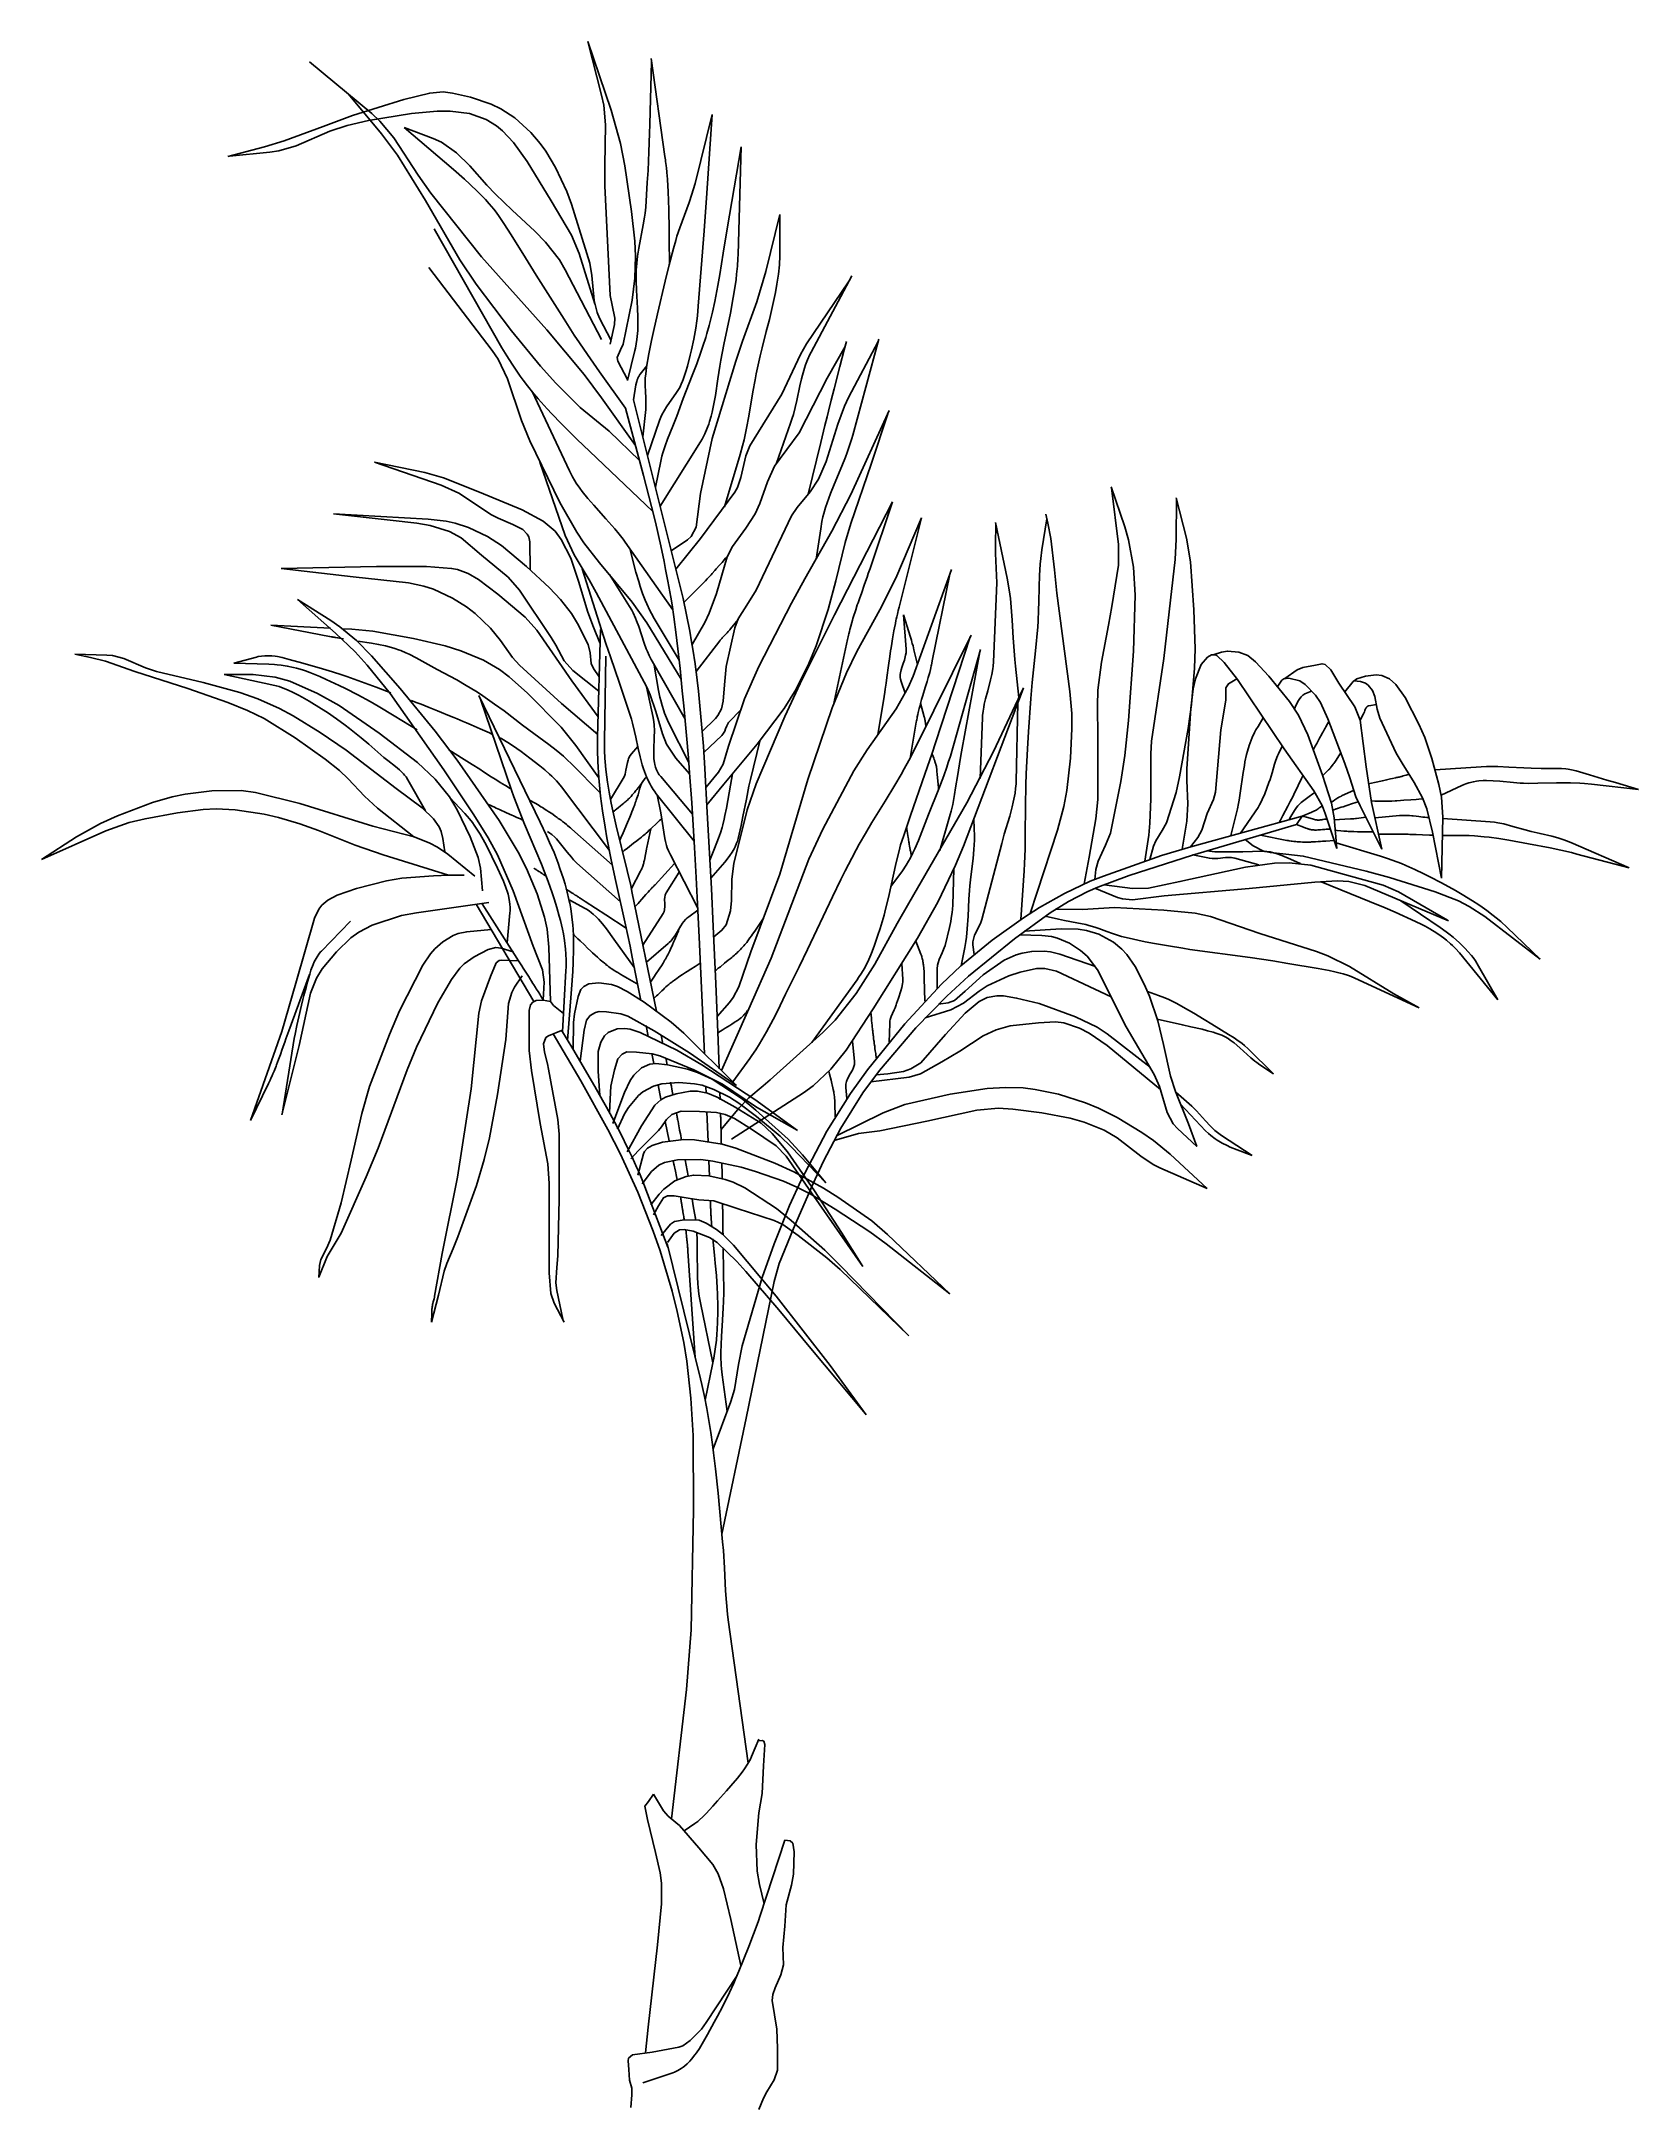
# Model space of a CAD drawing. Extents: x -537 to 919, y -2 to 1885.
import ezdxf

# ---------------------------------------------------------------- set-up
doc = ezdxf.new("R2010")
doc.units = 0
doc.layers.get('0').update_dxf_attribs({"linetype": 'CONTINUOUS'})

msp = doc.modelspace()

# ---------------------------------------------------------------- linework, layer by layer
at = {"linetype": 'CONTINUOUS'}
msp.add_line((612.4, 1178), (607.3, 1170.4), dxfattribs=at)
for points in [[(-39.2, 1884.5), (-17.7, 1821.7), (-9.3, 1791.5), (-5.3, 1770.9), (0.9, 1729.4), (3.9, 1702.3), (4.4, 1688.7), (3.9, 1668.5), (1.3, 1648.4), (-6.9, 1608.5), (-9.3, 1603.2), (-12.4, 1596.1), (-11.8, 1592.8), (-2.8, 1576.1)], [(-39.2, 1884.5), (-26.5, 1835.4), (-24.6, 1826.5), (-22.9, 1808.3), (-23.6, 1771.4), (-23.6, 1752.9), (-18.7, 1652.7), (-17, 1643.8), (-14.4, 1632.1), (-14.7, 1626.2), (-18.7, 1608.5)], [(18.6, 1868.8), (31.3, 1779.4), (31.7, 1776.6), (31.9, 1774.8), (32.1, 1773.5), (32.4, 1771), (32.6, 1769.1), (32.9, 1765.3), (33.3, 1761.6), (33.5, 1759.1), (33.6, 1757.4), (33.8, 1754), (33.9, 1752.1), (34.1, 1748.3), (34.3, 1744.6), (34.4, 1742), (34.6, 1737), (34.7, 1733.2), (34.8, 1730.6), (34.9, 1725.6), (35, 1718), (35.1, 1707.9), (35.2, 1702.8), (35.5, 1682.1)], [(-292.9, 1865.9), (-236.1, 1818.7), (-228.7, 1811.9), (-215.9, 1796.6), (-193.8, 1762.6), (-182.2, 1746.1), (-136.2, 1688.1), (-76.4, 1621.3), (-42.4, 1580.6), (-26.5, 1559.4), (4.3, 1515.9)], [(19, 1865.8), (17.6, 1808.9), (17.3, 1800.5), (16.7, 1783.7), (15.8, 1766.9), (15.1, 1755.7), (13.7, 1733.3), (13.1, 1727.9), (12.7, 1724.3), (11.5, 1717.2), (7.4, 1695.9), (6.3, 1688.7), (5.8, 1685.2), (5.5, 1682.1), (5.1, 1676), (5, 1669.9), (5.1, 1665.8), (5.4, 1657.6), (6.3, 1641.1), (6.6, 1632.9), (6.6, 1624.7), (6.4, 1620.7), (6, 1615.3), (5.7, 1612.6), (5.1, 1608.6), (4.3, 1604.6), (3.9, 1602.6), (-3, 1575.1)], [(-17.9, 1611.8), (-28.5, 1632.1), (-30.7, 1637.3), (-33.2, 1648.2), (-35.3, 1671), (-37.3, 1682.2), (-53.9, 1736.2), (-58.2, 1747.6), (-68.6, 1769.6), (-77.5, 1784.5), (-82.5, 1791.4), (-91, 1801.3), (-105.8, 1814.8), (-118.5, 1823.1), (-127.3, 1827.3), (-146, 1833.5), (-162.6, 1837.4), (-170.9, 1838.4), (-183.2, 1837.4), (-206.8, 1831.4), (-253.7, 1816.8), (-280.4, 1806.9), (-315.9, 1793.8), (-334, 1788.3), (-367.3, 1779.4)], [(-257.5, 1836.5), (-227.2, 1800.2), (-212.8, 1780.7), (-187.1, 1739.3), (-155.8, 1685.3), (-140.9, 1663.1), (-108.8, 1620.4), (-82.1, 1588.3), (-68.2, 1572.8), (-46.1, 1550.7), (-19.6, 1529.1), (7.9, 1502.4)], [(-365.8, 1779.9), (-329.1, 1783.4), (-320.9, 1784.6), (-305.2, 1789.4), (-274.4, 1802.6), (-258.6, 1807.9), (-239.1, 1812.3), (-199.8, 1818.7), (-176.4, 1821), (-164.6, 1821), (-146.9, 1818.7), (-131.7, 1813.3), (-122.5, 1807.6), (-116.8, 1803), (-106.8, 1792.2), (-94.3, 1774.9), (-72.5, 1739.2), (-54.1, 1707.7), (-47.1, 1691), (-32.7, 1645.2)], [(74.4, 1817.8), (58.7, 1755), (57.1, 1749.1), (55.9, 1745.2), (53.3, 1737.5), (44.8, 1714.6), (42.2, 1706.8), (41.1, 1702.9), (39, 1695.6), (35.1, 1680.8), (31.5, 1665.9), (24.4, 1636.1), (20.7, 1619.9), (19, 1611.8), (16.6, 1599.6), (14.5, 1587.3), (13.7, 1581.1), (13.3, 1577.6), (13.2, 1575.2), (13.3, 1570.3), (13.5, 1565.5), (13.9, 1559.1), (13.9, 1555.9), (13.8, 1551.1), (13.7, 1548.7), (11.1, 1523.8)], [(74.4, 1817.8), (69.5, 1746.1), (67, 1711.8), (61.6, 1643), (60.8, 1634.1), (60.3, 1629.6), (59.3, 1623), (57.6, 1613), (55.5, 1603.1), (54.4, 1598.2), (51.7, 1588.4), (50.3, 1583.5), (47.9, 1576.2), (47.4, 1574.7), (46.1, 1571.8), (44.7, 1568.9), (43.6, 1567.1), (41.3, 1563.4), (37.6, 1558.1), (32.7, 1551.1), (30.4, 1547.5), (28.4, 1543.8), (27.5, 1541.9), (26.4, 1538.9), (15.3, 1506.7)], [(-4.8, 1550), (-28.5, 1583), (-39.5, 1598.8), (-46.7, 1609.5), (-51.4, 1616.7), (-60.8, 1631.1), (-86.2, 1671.4), (-96, 1687.1), (-109, 1708.1), (-115.6, 1718.5), (-119.8, 1724.7), (-122.8, 1728.7), (-124.8, 1731.4), (-129.1, 1736.5), (-132.5, 1740.2), (-134.7, 1742.6), (-139.4, 1747.4), (-146.6, 1754.4), (-151.6, 1758.9), (-161.6, 1767.7), (-206.7, 1806)], [(-206.7, 1806), (-180.2, 1796.1), (-172.6, 1792.7), (-158.9, 1783), (-146.7, 1770.9), (-131.3, 1753.5), (-123.4, 1745.1), (-108.1, 1730.6), (-87.4, 1711.5), (-77.8, 1701.5), (-65, 1685.2), (-59.8, 1676.3), (-26.5, 1612.5)], [(100.8, 1788.4), (88.1, 1713.7), (84.5, 1691.5), (81.3, 1671.8), (79.6, 1661.9), (76.8, 1647.2), (74.7, 1637.5), (73.5, 1632.6), (71.7, 1625.3), (69.6, 1618.1), (68.5, 1614.5), (65.8, 1606.4), (64, 1601.1), (60.2, 1590.4), (56.2, 1579.8), (48, 1558.7), (42.1, 1542.8), (38.5, 1533.7), (33.6, 1521.7), (31.4, 1515.6), (29.3, 1509.4), (28.5, 1506.3), (27.4, 1501.6), (22.5, 1477.8)], [(100.8, 1788.4), (97.9, 1690.2), (97.7, 1686.6), (97.3, 1679.4), (96.6, 1672.2), (96.1, 1667.4), (94.7, 1657.9), (93.6, 1650.8), (90.9, 1636.5), (85, 1608.1), (82.2, 1593.9), (81.2, 1588.3), (79.5, 1576.8), (77.3, 1561.4), (75.9, 1553.8), (74.3, 1546.3), (73.4, 1542.7), (72, 1537.8), (71.2, 1535.4), (69.9, 1531.9), (67.7, 1526.7), (65.1, 1521.7), (63.6, 1519.3), (26.8, 1460.5)], [(136.1, 1726.6), (123.3, 1674.5), (115.1, 1647.1), (102.1, 1611.1), (95.9, 1593), (74.4, 1522.3), (63.6, 1472.2), (59.6, 1441.4), (55.3, 1433.1), (51.8, 1430), (37, 1419.9)], [(136.1, 1726.6), (136.1, 1693.2), (136, 1689), (135.6, 1680.6), (134.7, 1672.2), (134, 1666.7), (133.4, 1663), (132.1, 1655.6), (130.4, 1647.3), (129.2, 1641.8), (126.5, 1630.8), (123.7, 1619.8), (120, 1605.1), (118.2, 1597.8), (115.7, 1586.8), (114.5, 1581.2), (113.5, 1575.8), (111.5, 1564.8), (107.8, 1542.8), (105.7, 1531.9), (103.4, 1521), (102.1, 1515.6), (99.8, 1507.6), (85.6, 1459.9)], [(-179.3, 1713.7), (-126.4, 1620.4), (-117.5, 1605.1), (-113, 1597.6), (-108.2, 1590.1), (-105.8, 1586.4), (-100.7, 1579.2), (-98.1, 1575.6), (-94.1, 1570.3), (-88.2, 1563.2), (-84.3, 1558.5), (-76.1, 1549.4), (-72, 1544.9), (-63.5, 1536.1), (-54.9, 1527.4), (-49, 1521.7), (-37.3, 1510.4), (20, 1456)], [(-184.2, 1678.4), (-126.4, 1602.7), (-120.9, 1594.6), (-112.3, 1576.8), (-99.5, 1538.8), (-92.1, 1520.2), (-64.6, 1464), (-49, 1436.8), (-42.6, 1427.1), (-28.4, 1408.8), (1.4, 1373.2), (14.6, 1354.2), (46.1, 1302.7)], [(41.1, 1403.1), (63.6, 1431.1), (94.9, 1473.3), (97.4, 1477.6), (100.6, 1486.8), (105, 1506.4), (108.6, 1515.5), (138, 1562.7), (145.3, 1578.2), (154.8, 1599), (160.5, 1608.8), (198.7, 1665.2)], [(201.7, 1670.7), (164.5, 1601), (163.3, 1598.8), (161.3, 1594.2), (159.5, 1589.6), (158.5, 1586.4), (156.6, 1580.1), (155.8, 1576.8), (154.3, 1570.3), (151.5, 1557.1), (150, 1550.6), (148.4, 1544.1), (147.4, 1540.9), (145.9, 1536.2), (133, 1499.9)], [(195.5, 1606.1), (179.1, 1577.5), (153.7, 1527.4), (131.2, 1497), (124.7, 1482.8), (117.7, 1463.2), (113.5, 1453.7), (105.1, 1440.7), (92.8, 1423.7), (88.1, 1414.5), (78.3, 1381.1), (71.7, 1363.1), (67.5, 1354.5), (56, 1334.5)], [(225.6, 1610.9), (198.7, 1559.8), (194.9, 1551.9), (188.8, 1535.3), (178.2, 1501.4), (171.3, 1485.2), (163.6, 1473.8), (151.8, 1459.5), (146.8, 1451.8), (114.5, 1384), (107.5, 1372.7), (98.1, 1357.8), (94.9, 1349.6), (87.1, 1314.3), (85.6, 1297.6), (84.4, 1282.7), (82.7, 1275.9), (79.6, 1269.8), (77.3, 1267.1), (65.3, 1255)], [(196.8, 1610.9), (194.8, 1603.3), (190.9, 1588), (185.6, 1567.6), (183, 1557.4), (180.4, 1547.2), (179.1, 1542.1), (177.2, 1534.3), (175.9, 1529.1), (173.4, 1518.7), (161.9, 1471.7)], [(226.2, 1612.9), (202.7, 1525.4), (201.7, 1522.2), (199.7, 1515.8), (197.5, 1509.5), (195.9, 1505.3), (192.5, 1497), (185.6, 1480.4), (182.3, 1472.1), (179.2, 1463.7), (177.8, 1459.4), (176.2, 1453.8), (175.4, 1450.9), (174.4, 1446.6), (173.3, 1440), (169.2, 1412.4)], [(2.6, 1557.5), (4.8, 1571.2), (5, 1572.1), (5.1, 1572.6), (5.2, 1573.3), (5.5, 1574.3), (5.7, 1575), (5.8, 1575.3), (6, 1575.8), (6.2, 1576.5), (6.4, 1576.8), (6.6, 1577.3), (6.9, 1578), (7.2, 1578.7), (7.4, 1579), (7.6, 1579.4), (8.1, 1580.1), (8.5, 1580.7), (8.8, 1581), (14.7, 1588.6)], [(38.4, 1366), (-5, 1427.9), (-6.7, 1430.4), (-10.5, 1435.2), (-14.4, 1440), (-22.6, 1449.2), (-33.7, 1461.4), (-39, 1467.5), (-44.1, 1473.9), (-46.5, 1477.1), (-49.6, 1481.6), (-51, 1483.8), (-53.1, 1487.3), (-55.9, 1492.7), (-90, 1565.3)], [(67.2, 961.4), (62.4, 1067.4), (60.7, 1103.7), (59.8, 1121.9), (58.3, 1149.2), (55.7, 1190.1), (53.7, 1217.4), (52.6, 1231), (51, 1251.4), (48.5, 1278.6), (47.1, 1292.3), (45, 1312.7), (41.5, 1343.3), (39.3, 1359.6), (37.7, 1370.5), (36.5, 1377.7), (34, 1392.2), (31.9, 1403), (30.4, 1410.2), (27.4, 1424.5), (22.5, 1445.9), (19, 1460.2), (16.6, 1469.7), (11.6, 1488.6), (-4.8, 1550)], [(2.6, 1557.5), (46, 1383.6), (47.8, 1376.3), (51, 1361.5), (53.9, 1346.7), (55.6, 1336.8), (56.7, 1330.2), (58.7, 1316.9), (60.6, 1301.9), (61.8, 1291.9), (63.8, 1271.8), (64.7, 1261.7), (66.3, 1241.6), (67.6, 1221.4), (69.9, 1181.2), (73.6, 1111.9), (75.3, 1077.2), (77.7, 1025.3), (79.8, 973.3), (80.7, 947.3)], [(235.9, 1548), (200.7, 1471.4), (183.6, 1437.9), (158.9, 1394.2), (146.8, 1372.2), (117, 1314.5), (103.7, 1284.8), (89.1, 1241.6), (84.3, 1225.2), (80.2, 1218), (68.7, 1204.2)], [(69.5, 1188.2), (85.1, 1207.2), (115.5, 1243.6), (139.9, 1276.2), (150.8, 1293.6), (162.6, 1317.1), (169.2, 1333.2), (180.1, 1366.3), (187, 1392.6), (195.5, 1427.6), (200.7, 1444.9), (219.3, 1498.9), (234.4, 1544.7)], [(-233.6, 1500.6), (-187.7, 1491.2), (-170.8, 1486.4), (-138, 1473.3), (-98.9, 1457.3), (-79.9, 1447), (-69, 1437.8), (-63.3, 1430.2), (-54.6, 1413.2), (-47.6, 1392.2), (-39.2, 1364), (-34, 1350.2), (-28, 1336.1)], [(-91.8, 1402.9), (-92.1, 1428.2), (-93, 1432.5), (-94.3, 1435), (-98.5, 1439.2), (-107.4, 1444), (-120.8, 1449.6), (-126.8, 1452.7), (-156.7, 1472.4), (-172.7, 1479.9), (-233.6, 1500.6)], [(-82.8, 1500.6), (-59.8, 1434), (-51.6, 1416.1), (-38, 1393.4), (-31.4, 1381.9), (14.6, 1295.5), (17.9, 1288.4), (22.9, 1273.4), (28.9, 1253.1), (32.7, 1243.5), (41.1, 1230.7), (53.8, 1216.4)], [(413.7, 1116.1), (418.1, 1140.6), (424.4, 1175.6), (426.1, 1193.1), (426.2, 1228.3), (426.1, 1249.8), (425.7, 1278.5), (426.2, 1292.8), (429.4, 1318.4), (435.9, 1352.2), (438.7, 1369.2), (445, 1406.8), (445, 1425.6), (438.4, 1477.3)], [(438.1, 1478.2), (450.6, 1441.9), (454.2, 1429.8), (458.5, 1405), (460, 1379.5), (458.7, 1328.5), (454.2, 1265), (450.6, 1233.3), (447.1, 1209.5), (437.5, 1162.5), (433.2, 1151.3), (426.3, 1136.9), (424.4, 1129.3), (423.2, 1120.2)], [(-29.1, 1291.9), (-52.8, 1310.8), (-60.6, 1319.7), (-68.4, 1333.9), (-72.4, 1340.9), (-101.5, 1384.1), (-111.8, 1395.8), (-136.1, 1416), (-154.6, 1431.7), (-165.2, 1437.6), (-183, 1443), (-195.1, 1445.2), (-219.5, 1448), (-271, 1453.6)], [(-271, 1453.6), (-184.8, 1448.9), (-168.2, 1446.9), (-160, 1445), (-148, 1441.2), (-130.5, 1432.9), (-117.8, 1424.7), (-94.9, 1405.7), (-73.9, 1386.1), (-64, 1375.6), (-54.1, 1362.7), (-48.4, 1353.5), (-38.7, 1334.3), (-37.1, 1327), (-36, 1317.1), (-34, 1312.7), (-28.8, 1305.1)], [(238.9, 1464.7), (186, 1361.6), (154.7, 1298.8), (140.5, 1268.7), (114.5, 1207.4), (106.1, 1183.6), (94, 1134.7), (92.4, 1120.4), (92.1, 1101.1), (91, 1091.5), (87.2, 1078.8), (83.2, 1073.8), (75.7, 1067.9)], [(238.9, 1464.7), (218.3, 1403.8), (216.7, 1399.1), (215.6, 1395.9), (213.3, 1389.6), (210.4, 1381.1), (208.9, 1376.9), (207.4, 1372.6), (206.7, 1370.5), (205.3, 1366.2), (204.6, 1364.1), (203.6, 1360.9), (202.7, 1358.1), (202.3, 1356.6), (201.7, 1354.5), (200.8, 1351.2), (200.2, 1349.1), (199.9, 1348), (199.5, 1346.4), (198.9, 1344.2), (198.7, 1343.1), (198.3, 1341.5), (197.8, 1339), (185, 1279.4)], [(364.5, 1089.2), (370.6, 1108.7), (389.4, 1165), (395.1, 1186.6), (397.8, 1201.3), (401.2, 1230.8), (402.5, 1257.9), (402.3, 1271.4), (400.6, 1291.6), (388.8, 1381.2), (386.5, 1402.6), (383.3, 1431), (380.6, 1445.1), (378.8, 1453.2)], [(468.9, 1136.9), (472.5, 1160.6), (473.6, 1171.6), (474.3, 1193.8), (474.4, 1211.4), (474.3, 1234.8), (475, 1246.4), (486.2, 1321.6), (492.4, 1374.9), (496.5, 1412), (497.4, 1430.6), (497.7, 1467)], [(497.4, 1468.2), (506.8, 1431.3), (510.7, 1409.8), (513.7, 1366.1), (514.8, 1330.6), (514.3, 1312.8), (511.4, 1279.7), (508.4, 1257.7), (500.6, 1213.9), (497.4, 1199.6), (488.7, 1171.9), (484.8, 1164.7), (478.9, 1155.5), (476.8, 1150.6), (473.5, 1138.5)], [(265.3, 1450), (241.8, 1395), (227.3, 1366), (206.2, 1328.1), (196.8, 1308.6), (183.9, 1276.6), (161.5, 1211.3), (136.1, 1124.9), (109.6, 1054.2), (98.6, 1022.1), (93.4, 1012.4), (90, 1008), (78.9, 995.2)], [(265.3, 1450), (244.8, 1368.5), (244, 1365.5), (243.6, 1363.5), (243.3, 1362.2), (242.7, 1359.6), (242.2, 1357.6), (241.9, 1356.2), (241.4, 1353.6), (240.6, 1349.6), (240.1, 1346.9), (239.8, 1345.1), (239.2, 1341.5), (238.8, 1339.5), (238.2, 1335.5), (237.6, 1331.4), (237.1, 1328.8), (236.4, 1323.4), (235.2, 1315.3), (233.7, 1304.5), (232.9, 1299.1), (232.1, 1293.7), (231.7, 1291), (231.1, 1287), (225.4, 1252.2)], [(334, 1390.7), (332.8, 1417.5), (332.7, 1418.5), (332.7, 1420.6), (332.6, 1422.6), (332.6, 1423.9), (332.6, 1426.6), (332.6, 1428), (332.7, 1430.7), (332.9, 1438.7), (333, 1442.8), (333, 1444.8)], [(332.8, 1445.7), (343.4, 1395), (345, 1386.2), (345.9, 1380.3), (346.3, 1376.3), (347.1, 1368.4), (348, 1356.5), (348.9, 1340.6), (349.4, 1332.6), (350.3, 1320.7), (350.9, 1314.8), (354.1, 1286)], [(379.7, 1449.2), (375, 1420.7), (374, 1412.9), (373.4, 1407.8), (372.8, 1397.4), (372.5, 1387), (372.3, 1373.1), (372.1, 1366.1), (371.6, 1355.7), (371.3, 1350.5), (369.2, 1328.8), (366.3, 1299.8), (365, 1285.3), (362.8, 1254.7), (361.8, 1239.4), (360.6, 1216.4), (360.3, 1206.6), (360, 1187), (359.9, 1160.8), (359.7, 1147.7), (359.2, 1134.6), (358.8, 1128.1), (355.7, 1083.5)], [(44.2, 1320.1), (21.5, 1358.2), (19, 1362.6), (17.5, 1365.6), (14.6, 1371.6), (13.3, 1374.8), (10.8, 1381.1), (8.6, 1387.5), (7.3, 1391.8), (4.8, 1400.4), (-0.9, 1422.1)], [(88.3, 1415), (86.6, 1413.1), (83.3, 1409.3), (81.1, 1406.8), (78.1, 1403.5), (76.7, 1401.8), (74.4, 1399.3), (73.3, 1398), (71.1, 1395.5), (69.9, 1394.3), (68.2, 1392.5), (66.4, 1390.7), (65.6, 1389.8), (48.6, 1372.8)], [(-29.7, 1268.5), (-53.7, 1301.4), (-85.6, 1347.4), (-96.1, 1359.5), (-121.1, 1380.3), (-138.8, 1393.7), (-148.1, 1399.1), (-158.1, 1402.8), (-163.3, 1403.8), (-186.1, 1405.6), (-231.7, 1405.7), (-318.8, 1403.8)], [(-318.8, 1403.8), (-253.2, 1396.3), (-202.6, 1390.6), (-188.8, 1387.8), (-179.8, 1384.8), (-162.4, 1376.6), (-149.7, 1368.7), (-141.9, 1362.8), (-127.7, 1349.3), (-118.8, 1338), (-107.8, 1322.5), (-101.5, 1315.5), (-63.1, 1280.7), (-30.1, 1252.5)], [(57.9, 1155.1), (23.4, 1198.3), (21.7, 1200.6), (20.6, 1202.1), (18.6, 1205.3), (17.7, 1207), (16, 1210.3), (14.4, 1213.8), (13.5, 1216.1), (11.8, 1220.9), (10.6, 1224.6), (8.6, 1232.1), (6.8, 1239.7), (4.6, 1250), (3.5, 1255.1), (1.7, 1262.7), (0.7, 1266.4), (-1, 1271.9), (-10.3, 1299.1), (-18.5, 1323.2), (-22.6, 1335.3), (-28.5, 1353.5), (-44.3, 1403.5)], [(49.6, 1266.2), (19.5, 1319.1), (18.6, 1320.8), (16.8, 1324.4), (15.2, 1328.1), (14.2, 1330.6), (12.4, 1335.7), (7.3, 1351), (5.4, 1356), (4.4, 1358.5), (2.2, 1363.4), (1, 1365.7), (-1, 1369.2), (-19.4, 1398.2)], [(292.7, 1403), (257.5, 1305.7), (253.1, 1295.3), (242, 1275.7), (215.7, 1238.5), (203.6, 1219.3), (175.3, 1166.1), (162.5, 1138.7), (128.2, 1048.4), (107.7, 1002.2), (82.7, 945.8)], [(291.2, 1398.7), (275.1, 1319.5), (274.7, 1317.4), (274.4, 1316), (274.2, 1315.1), (273.7, 1313.2), (273.4, 1311.8), (272.7, 1309), (271.9, 1306.3), (271.4, 1304.4), (270.3, 1300.8), (268.7, 1295.3), (266.5, 1288), (265.4, 1284.3), (264.4, 1280.6), (263.9, 1278.8), (263.2, 1276), (262.5, 1273.6), (262.2, 1272.3), (261.8, 1270.5), (261.4, 1268.6), (261.2, 1267.7), (260.9, 1265.8), (260.7, 1264.9), (260.4, 1263.5), (254.8, 1230.9)], [(318.7, 1212.3), (320.9, 1267.9), (321, 1269.8), (321.4, 1273.6), (322, 1277.3), (322.5, 1279.9), (323.7, 1284.8), (325.6, 1292.3), (328.3, 1302.2), (329.4, 1307.2), (330.3, 1312.3), (330.6, 1314.8), (330.9, 1318.6), (334, 1390.7)], [(-73.2, 1008.7), (-74.6, 1058.5), (-76.3, 1074.9), (-78.5, 1085.7), (-85.3, 1106.9), (-95.1, 1130.3), (-102.7, 1145.1), (-120, 1173.9), (-158.2, 1228.9), (-178.4, 1255.4), (-210.2, 1294.2), (-236.3, 1324.2), (-250.2, 1338.1), (-265.3, 1350.6), (-273.4, 1356.2), (-303.9, 1375.4)], [(-303.9, 1375.4), (-269.1, 1344.8), (-251.3, 1327.7), (-240.2, 1315.6), (-219.4, 1289.9), (-170.4, 1220.1), (-143, 1179.2), (-130, 1158.2), (-121.5, 1142.5), (-107.3, 1109.8), (-88.8, 1059.2), (-80.3, 1037.6), (-78.9, 1026.5), (-79.8, 1010.1)], [(248.9, 1361.6), (251.3, 1330.1), (251.3, 1329), (251.2, 1326.8), (250.8, 1324.6), (250.5, 1323.1), (249.6, 1320.2), (248.6, 1317.2), (247.3, 1313.4), (246.7, 1311.4), (246.1, 1308.6), (245.9, 1307.1), (245.8, 1305.2), (245.8, 1304.3), (246, 1302.9), (246.6, 1300.8), (250.5, 1290.1)], [(261.5, 1316.8), (261.1, 1318.6), (260.2, 1322.3), (258.4, 1329.5), (257.5, 1333.1), (256.8, 1335.5), (256.5, 1336.7), (256, 1338.4), (255.5, 1340.2), (255.2, 1341.1), (248.9, 1361.6)], [(-273.8, 1349.4), (-328.2, 1352.1)], [(-328.2, 1352.1), (-274.8, 1341.8), (-274.3, 1341.7), (-273.3, 1341.5), (-272.4, 1341.3), (-271.7, 1341.2), (-271.3, 1341.1), (-270.4, 1341), (-269.5, 1340.8), (-268.8, 1340.7), (-267.5, 1340.5), (-266.9, 1340.4), (-265.6, 1340.2), (-261.8, 1339.5)], [(-29.1, 1212.8), (-50, 1242.2), (-63.5, 1259.1), (-94, 1290.1), (-110.7, 1305), (-119.6, 1311.7), (-134.3, 1320.2), (-155, 1328.8), (-169.1, 1333.3), (-198, 1339.9), (-235.3, 1346.5), (-254.2, 1348.4), (-261.7, 1348.8)], [(-27.6, 1348.1), (-30.2, 1250.2), (-30.3, 1242.7), (-30.3, 1237.7), (-30, 1227.7), (-29.7, 1222.7), (-29.1, 1212.7), (-28.2, 1202.7), (-27.4, 1196), (-25.7, 1182.8), (-23.3, 1167.9), (-21.6, 1158), (-17.7, 1138.2), (-13.5, 1118.4), (-4.7, 1078.9), (-0.5, 1059.2), (1.5, 1049.3), (9.4, 1009.8)], [(59.6, 1309.9), (81.2, 1337.8), (81.6, 1338.3), (82.2, 1339.1), (83, 1339.9), (83.4, 1340.4), (84.4, 1341.5), (85.9, 1343.1), (87.9, 1345.1), (88.9, 1346.2), (89.9, 1347.3), (90.3, 1347.8), (91, 1348.6), (97.9, 1357.4)], [(310.4, 1343), (259.4, 1239.9), (253.6, 1228.5), (249.4, 1221), (246.6, 1216), (240.9, 1206.2), (232, 1191.5), (220.1, 1172), (214.2, 1162.2), (208.5, 1152.3), (205.7, 1147.3), (201.7, 1139.7), (195.6, 1128), (191.7, 1120.1), (184, 1104.2), (161.4, 1056.4), (153.7, 1040.6), (149.8, 1032.7), (141.3, 1015.5), (133.8, 1000.1), (129.9, 992.5), (123.9, 981.3), (119.7, 973.9), (117.5, 970.3), (114.1, 964.9), (110.5, 959.6), (108.6, 957), (93.1, 935.5)], [(309.6, 1341.4), (278.1, 1244.8), (274.9, 1235.3), (268.4, 1216.3), (255.2, 1178.4), (248.7, 1159.4), (246.2, 1151.6), (244.8, 1146.3), (242.2, 1135.7), (235.2, 1103.6), (232.5, 1093), (231.1, 1087.7), (227.4, 1075.5), (225.5, 1069.4), (222.5, 1060.3), (220.2, 1054.4), (219, 1051.5), (217.1, 1047.1), (214.4, 1041.5), (212.9, 1038.7), (210.5, 1034.6), (207.9, 1030.7), (206.6, 1028.7), (165.1, 971.4)], [(-197.7, 1159), (-230.8, 1185.3), (-242.7, 1196.2), (-257.7, 1212), (-265.6, 1219.4), (-278.6, 1230), (-306.1, 1249.3), (-334.4, 1267), (-349.4, 1274.3), (-367.4, 1281.4), (-404, 1294.2), (-452.3, 1309.9), (-479.1, 1319.1), (-492.8, 1322.7), (-507, 1325.5)], [(-507, 1325.5), (-477.9, 1324.8), (-472.6, 1324.3), (-462.4, 1321.6), (-442.5, 1313.3), (-432.4, 1309.9), (-389.8, 1299.9), (-356.5, 1290.6), (-340.1, 1284.9), (-320.4, 1276.2), (-307.9, 1269.4), (-283.3, 1254.3), (-259.5, 1238.2), (-213.8, 1203.1), (-190.2, 1185.4), (-179.8, 1175.5), (-174.7, 1168.1), (-172.8, 1164), (-171.2, 1157.5), (-169.5, 1145.2)], [(-218.9, 1290.5), (-232.2, 1295.5), (-258.8, 1305.2), (-263.3, 1306.7), (-272.1, 1309.6), (-281.1, 1312.3), (-299.1, 1317.4), (-311.6, 1320.9), (-317.9, 1322.5), (-322.1, 1323.4), (-324.2, 1323.7), (-327.3, 1324.1), (-331.5, 1324.2), (-333.6, 1324.2), (-336.7, 1323.9), (-339.7, 1323.4), (-341.3, 1323), (-361.9, 1317.4)], [(-249, 1337.6), (-236.3, 1335.6), (-229.9, 1334.5), (-223.6, 1333.2), (-220.4, 1332.4), (-215.2, 1330.9), (-211.8, 1329.7), (-209.6, 1328.9), (-205.2, 1327), (-201.9, 1325.5), (-195.5, 1322.2), (-176.4, 1311.7), (-158.6, 1302.2), (-149.9, 1297.2), (-141.3, 1292), (-137.1, 1289.2), (-132.7, 1286.2), (-124.1, 1280), (-115.5, 1273.8), (-98.7, 1261), (-88.4, 1253.4), (-74.7, 1243.2), (-68, 1238), (-61.4, 1232.6), (-58.3, 1229.7), (-53.7, 1225.3), (-27.8, 1199.1)], [(-22.6, 1323.9), (-23.8, 1246.4), (-23.9, 1241.2), (-23.8, 1237.7), (-23.5, 1230.8), (-23.2, 1227.3), (-22.6, 1220.4), (-21.8, 1213.5), (-21.2, 1209), (-19.7, 1199.8), (-17.7, 1189.6), (-16.3, 1182.7), (-13.2, 1169.1), (-3.1, 1128.2), (0.1, 1114.6), (1.5, 1107.8), (23.5, 999.9)], [(319, 1329.8), (291.6, 1232.7), (289.7, 1226.7), (288.4, 1222.7), (285.7, 1214.7), (281.1, 1202.9), (271.6, 1179.5), (262.4, 1155.8), (259.1, 1148.1), (257.4, 1144.3), (254.8, 1139.3), (253.5, 1136.9), (251.3, 1133.3), (247.8, 1128.1), (237.4, 1113.8)], [(318.5, 1327.9), (301.6, 1236.5), (300.4, 1229.6), (298.3, 1215.9), (296.4, 1203.7), (295.4, 1197.6), (293.7, 1188.5), (292.3, 1182.5), (291.5, 1179.5), (290.3, 1175.1), (282, 1146.7)], [(503.1, 1147.8), (507.2, 1173.4), (508.2, 1189.2), (507.3, 1210.4), (507.2, 1221), (510.9, 1276.1), (513.1, 1294.1), (515.1, 1303), (520.3, 1316.2), (526.2, 1322.9), (529.9, 1324.9), (533.3, 1325.1), (534.7, 1324.4), (541.2, 1317.9), (553.4, 1302.4), (595.9, 1239.2), (623.2, 1201), (630.6, 1187.5), (633.4, 1180.3), (644, 1148.3)], [(644, 1148.3), (641.5, 1176.5), (639.1, 1189.7), (630.9, 1215.4), (617.5, 1252.1), (609, 1269.9), (601, 1282.5), (582.1, 1305.6), (569.9, 1318.6), (562.8, 1324.4), (554.7, 1327.5), (544.2, 1328.4), (539, 1327.5), (532.2, 1325.3)], [(-187, 1182.7), (-203.1, 1210.9), (-204.9, 1213.7), (-206.3, 1215.4), (-207.3, 1216.5), (-209.3, 1218.7), (-211, 1220.2), (-214.5, 1223.1), (-221.6, 1228.7), (-225.1, 1231.5), (-238.9, 1243.4), (-245.8, 1249.2), (-256.4, 1257.9), (-260.3, 1260.9), (-268.2, 1266.8), (-276.4, 1272.4), (-281.9, 1275.9), (-293.3, 1282.8), (-299.7, 1286.5), (-303, 1288.3), (-307.9, 1290.8), (-313, 1293.1), (-315.5, 1294.1), (-320.7, 1296), (-323.3, 1296.8), (-327.3, 1297.8), (-370.7, 1307)], [(-370.7, 1307), (-344.4, 1307), (-324.2, 1304.8), (-311, 1301.1), (-285.5, 1289.9), (-265.9, 1278.7), (-229.4, 1253.6), (-194.5, 1226.9), (-178.3, 1211.6), (-165.3, 1195.4), (-158.2, 1183.8), (-146.3, 1158.9), (-139, 1140.1), (-137.1, 1130.4), (-135, 1109.8)], [(-361.9, 1317.4), (-330, 1316.4), (-325, 1316.2), (-322.5, 1316), (-318.8, 1315.6), (-313.2, 1314.7), (-307.6, 1313.6), (-304.8, 1312.9), (-299.3, 1311.4), (-296.6, 1310.4), (-292.6, 1308.9), (-283.5, 1305.2), (-277.6, 1302.5), (-266, 1297.1), (-260.2, 1294.3), (-248.9, 1288.5), (-237.7, 1282.4), (-230.4, 1278.2), (-215.8, 1269.4), (-194.7, 1256.5)], [(53, 1226.7), (35.2, 1262.1), (33.7, 1265.3), (32.7, 1267.5), (30.9, 1271.9), (30.1, 1274.1), (28.7, 1278.7), (27.4, 1283.3), (26.6, 1286.4), (25.4, 1292.6), (21.5, 1315.7)], [(552.9, 1303.2), (545.3, 1298.7), (542.9, 1294.8), (542.8, 1283.6), (538.4, 1256.7), (535.3, 1221), (533.4, 1199.7), (531.7, 1193), (525.9, 1180.3), (520.9, 1165.2), (517.2, 1158.3), (510.7, 1149.9)], [(590.1, 1296.3), (594, 1301.8), (595.7, 1303.1), (600.3, 1303.7), (610.4, 1301.3), (615.3, 1298.1), (624.6, 1288.2), (629.1, 1281.4), (635.9, 1266.7), (651.5, 1226), (655.8, 1212.9), (661.5, 1195.5), (665.2, 1187.2), (685.2, 1147.7)], [(596.5, 1303.4), (607.8, 1311.2), (613, 1313.6), (624.6, 1315.6), (630.6, 1316.9), (633.4, 1316.2), (638.6, 1311.4), (645.9, 1299.3), (660.6, 1277.5), (665.2, 1265.5), (670.8, 1222.9), (675.8, 1190.3), (685.2, 1147.7)], [(651.4, 1291.3), (659, 1300.6), (662.2, 1303.1), (670.2, 1305.6), (680, 1306.7), (685, 1306.1), (692.1, 1303.1), (698, 1298.1), (706.4, 1286.2), (718.9, 1261.9), (724.2, 1249.6), (730.8, 1230.4), (737.2, 1206.9), (739.5, 1195.1), (740.8, 1177.1), (739.6, 1121.4)], [(-126.7, 1252.8), (-128.8, 1253.8), (-133, 1255.7), (-137.2, 1257.5), (-140, 1258.8), (-145.6, 1261.2), (-149.8, 1263), (-152.7, 1264.2), (-158.3, 1266.6), (-161.2, 1267.8), (-166.8, 1270.1), (-172.5, 1272.4), (-176.3, 1273.9), (-183.9, 1277), (-191.2, 1279.9), (-194.8, 1281.3), (-200.3, 1283.5)], [(-138.5, 1287.8), (-82.4, 1172.4), (-76.7, 1160.2), (-73.9, 1154), (-69.9, 1144.6), (-66.2, 1135.1), (-64.5, 1130.3), (-61.3, 1120.7), (-59.8, 1115.8), (-57.8, 1108.5), (-56.3, 1101.9), (-55.6, 1098.6), (-54.7, 1093.6), (-53.6, 1086.2), (-52.8, 1078.6), (-52.6, 1074.9), (-52.3, 1068.8), (-52.3, 1064.7), (-52.2, 1056.6), (-52.5, 1044.4), (-52.9, 1036.3), (-54, 1020), (-57.5, 973.4)], [(-62.3, 981.3), (-59, 1037.1), (-58.8, 1040.2), (-58.8, 1046.3), (-59.1, 1052.4), (-59.4, 1056.5), (-60.4, 1064.6), (-61.4, 1070.6), (-62.2, 1074.7), (-64.1, 1082.7), (-65.1, 1086.7), (-67.4, 1094.7), (-69.9, 1102.6), (-71.6, 1107.9), (-75.3, 1118.3), (-78.9, 1127.8), (-81.3, 1134), (-86.4, 1146.3), (-96.8, 1170.7), (-101.8, 1183), (-106.5, 1195.4), (-108.7, 1201.6), (-137, 1284.6)], [(56.4, 1179.6), (27.4, 1214), (26.1, 1215.6), (25.4, 1216.6), (24.2, 1218.9), (23.6, 1220.1), (22.7, 1222.5), (22.1, 1225), (21.7, 1226.7), (21.2, 1230.2), (21, 1232.9), (21, 1238.5), (21.4, 1249.9), (21.6, 1255.6), (21.4, 1261.2), (21.2, 1264), (20.5, 1268), (14.4, 1295.9)], [(82.4, 892.2), (98.9, 911.9), (107.7, 920.9), (120.8, 931.9), (127.2, 937.4), (175.2, 980.6), (186.4, 991.7), (205.8, 1016.2), (222.6, 1042.9), (243.2, 1080.1), (253.6, 1098.5), (306.7, 1190), (330.9, 1237), (358.4, 1294.9)], [(358, 1294.1), (303.5, 1150.5), (296.4, 1133.1), (280.1, 1099.3), (261.7, 1066.5), (221.3, 1002.2), (196.5, 964.5), (182.5, 947.2), (166.5, 932), (157.6, 925.6), (92, 883.4)], [(605.5, 1275.9), (606.2, 1277.2), (607.4, 1279.9), (609.1, 1283.5), (610.2, 1285.1), (611.4, 1286.7), (612.1, 1287.4), (613, 1288.2), (615, 1289.4), (616.4, 1290), (619.3, 1291.2), (621.4, 1292.1)], [(739.6, 1121.4), (731.4, 1163.4), (726, 1184.5), (722.1, 1194.7), (714.7, 1208.6), (703.5, 1226.3), (698.3, 1235.4), (683.3, 1267.4), (681, 1275.6), (678.7, 1286.9), (676.5, 1292.4), (672.6, 1297.4), (670.1, 1299.2), (665.8, 1300.6), (659.6, 1301.2)], [(66.7, 1236), (83.2, 1251.4), (84.2, 1252.6), (84.8, 1253.5), (85.8, 1255.4), (86.6, 1257.5), (87.6, 1260.2), (88.2, 1261.5), (89.3, 1263.4), (90, 1264.2), (99.8, 1274.3)], [(269.3, 1259.8), (269.2, 1260), (269.2, 1260.5), (269.1, 1260.9), (269.1, 1261.2), (269, 1261.8), (268.9, 1262.6), (268.8, 1263.4), (268.7, 1263.8), (268.6, 1264.3), (268.6, 1264.7), (268.5, 1264.9), (268.5, 1265.2), (268.4, 1265.6), (268.4, 1266), (268.3, 1266.2), (268.3, 1266.5), (268.2, 1266.8), (268.2, 1266.9), (268.1, 1267.2), (268.1, 1267.3), (268, 1267.5), (268, 1267.8), (267.9, 1267.9), (267.9, 1268.2), (267.8, 1268.4), (267.8, 1268.5), (264.4, 1280.8)], [(353.1, 1281.2), (351.5, 1209.5), (351.5, 1207.4), (351.1, 1203.1), (350.6, 1198.9), (350.1, 1196.1), (349, 1190.5), (348, 1186.3), (345.7, 1178), (340.7, 1161.4), (338.4, 1153.1), (332.5, 1129.9), (320.3, 1083.6), (319.4, 1081), (318.7, 1079.3), (317, 1075.9), (314.7, 1071.4), (313.7, 1069.2), (312.9, 1066.9), (312.6, 1065.8), (312.2, 1063.4), (312.1, 1062.3), (312.2, 1060.5), (313.2, 1051.7)], [(547.5, 1160.1), (553.4, 1184.7), (554.4, 1189.3), (555, 1192.5), (556, 1198.8), (558.6, 1217.8), (559.7, 1224.1), (560.3, 1227.3), (561.8, 1234), (562.7, 1237.3), (564.2, 1242.3), (565.9, 1247.2), (566.8, 1249.6), (569, 1254.3), (570.2, 1256.5), (572.2, 1259.8), (577, 1267.5)], [(622.8, 1238.7), (623.8, 1240.5), (624.4, 1241.7), (625.7, 1244.1), (627.4, 1247.3), (628.3, 1248.9), (629.1, 1250.5), (629.6, 1251.3), (630.4, 1252.8), (630.8, 1253.6), (631.5, 1254.8), (632.1, 1255.9), (632.5, 1256.6), (632.7, 1257.1), (633.3, 1258), (634, 1259.4), (635.6, 1262.2), (636.4, 1263.6), (636.8, 1264.3)], [(680.2, 1279.7), (673.3, 1278.6), (673, 1278.6), (672.8, 1278.5), (672.7, 1278.5), (672.4, 1278.3), (672.3, 1278.2), (672.1, 1278.2), (671.9, 1278), (671.8, 1277.9), (671.6, 1277.7), (671.4, 1277.5), (671.3, 1277.4), (671, 1277.1), (670.9, 1276.9), (670.7, 1276.5), (670.4, 1276.1), (670.3, 1275.8), (670, 1275.2), (669.7, 1274.3), (669.2, 1273), (668.9, 1272.4), (668.7, 1271.8), (668.6, 1271.5), (668.3, 1271.1), (665.2, 1265.4)], [(-19.4, 1146.7), (-63.1, 1204.6), (-65.8, 1208), (-67.7, 1210.2), (-71.8, 1214.3), (-73.9, 1216.3), (-78.3, 1220.1), (-82.8, 1223.8), (-92.1, 1230.9), (-99.8, 1236.8), (-103.8, 1239.6), (-109.7, 1243.7), (-115.9, 1247.4), (-119, 1249.2)], [(117.8, 1246.3), (109.3, 1211.2), (107.9, 1205.3), (105.5, 1193.4), (102.4, 1177.5), (100.8, 1169.5), (99, 1161.6), (98, 1157.6), (97.3, 1155), (96.6, 1153.3), (95.2, 1149.9), (94.3, 1148.2), (92.5, 1145), (90.4, 1141.9), (89, 1139.9), (85.9, 1136), (73.1, 1121.3)], [(-165.9, 1238.5), (-151.8, 1229.6), (-144.7, 1225.1), (-137.7, 1220.6), (-134.2, 1218.4), (-127.1, 1213.9), (-123.6, 1211.7), (-118.3, 1208.4), (-118, 1208.2), (-117.4, 1207.8), (-116.8, 1207.4), (-116.4, 1207.2), (-115.5, 1206.6), (-114.9, 1206.3), (-113.7, 1205.5), (-112.4, 1204.7), (-109.9, 1203.2)], [(-18.5, 1193.1), (-6.9, 1212.1), (-5.7, 1214.5), (-5.1, 1216.2), (-4.3, 1219.7), (-2.9, 1226.8), (-2.3, 1229.1), (-2, 1230.2), (-1, 1232.3), (-0.4, 1233.3), (0.6, 1234.7), (6.5, 1241.3)], [(280.9, 1202.4), (280.8, 1203.9), (280.5, 1206.9), (279.9, 1213), (279.6, 1216), (279.3, 1219), (279.1, 1220.5), (278.8, 1222.7), (278.8, 1223.1), (278.6, 1224.1), (278.4, 1225), (278.2, 1225.6), (278.1, 1226), (277.8, 1226.8), (277.5, 1227.8), (277.3, 1228.4), (276.8, 1229.6), (276.4, 1230.8), (275.8, 1232.4), (275.5, 1233.2), (275, 1234.5), (274.8, 1235.1)], [(556.3, 1162.5), (572.2, 1185.9), (573.6, 1188.2), (574.5, 1189.8), (576.1, 1193.1), (578.3, 1198.1), (582.1, 1208.5), (583.2, 1211.4), (585, 1217.3), (587.2, 1225.2), (588.5, 1229.1), (590, 1232.9), (590.9, 1234.8), (594.3, 1241.6)], [(647.9, 1235.8), (647.2, 1234.8), (645.9, 1232.9), (643.4, 1229), (642.1, 1227.1), (641.2, 1225.8), (640.7, 1225.2), (640, 1224.3), (639, 1222.9), (638.7, 1222.5), (638.2, 1221.9), (637.6, 1221.3), (637.3, 1220.8), (636.5, 1220), (635.9, 1219.4), (634.7, 1218.2), (632.3, 1215.8), (631.1, 1214.6)], [(14.4, 1213.8), (13.3, 1212.4), (12.6, 1211.5), (11.2, 1209.6), (9.8, 1207.7), (7.9, 1205.2), (7, 1204), (5.6, 1202.1), (4.8, 1201.2), (3.4, 1199.4), (2.6, 1198.5), (1.5, 1197.2), (0.3, 1195.9), (-0.3, 1195.2), (-0.8, 1194.7), (-1.2, 1194.3), (-1.9, 1193.6), (-3, 1192.5), (-3.8, 1191.8), (-4.3, 1191.4), (-5.3, 1190.5), (-6.1, 1189.8), (-7.7, 1188.5), (-9.3, 1187.3), (-11.5, 1185.6), (-12.5, 1184.7), (-14.1, 1183.4), (-14.9, 1182.8), (-16.1, 1181.8)], [(-9.9, 1155.7), (-8.9, 1158.1), (-6.9, 1162.8), (-2.8, 1172.2), (-0.9, 1177), (0.4, 1180.1), (1.1, 1181.7), (2, 1184.1), (3, 1186.5), (3.4, 1187.7), (3.7, 1188.4), (4.2, 1189.9), (4.8, 1191.4), (5.1, 1192.4), (5.7, 1194.3), (6.7, 1197.3), (8.5, 1203.3), (9.4, 1206.3), (9.8, 1207.8)], [(72.2, 1137.8), (76.4, 1148.4), (80.1, 1157.8), (81.8, 1162.6), (83.3, 1167.4), (84, 1169.9), (85.3, 1175), (86, 1178.4), (87.4, 1185.3), (88.7, 1192.2), (91, 1206.1), (92.8, 1216.5)], [(591.5, 1172.2), (592.6, 1174.3), (594.9, 1178.6), (599.4, 1187.1), (601.6, 1191.3), (603.8, 1195.6), (604.9, 1197.7), (606.5, 1200.9), (607.3, 1202.5), (608.8, 1205.7), (611.8, 1212.1), (613.3, 1215.3)], [(673, 1207.3), (678.4, 1208.5), (685.7, 1210.2), (689.4, 1211), (693, 1211.8), (694.8, 1212.2), (697.6, 1212.8), (698, 1213), (698.4, 1213), (699, 1213.2), (699.9, 1213.4), (700.5, 1213.5), (700.9, 1213.6), (701.7, 1213.9), (702.7, 1214.1), (703.3, 1214.2), (704.5, 1214.6), (705.7, 1214.9), (707.4, 1215.3), (708.2, 1215.5), (709.4, 1215.8), (710, 1216)], [(733.7, 1220.2), (775.7, 1222.9), (780.7, 1223.1), (784.1, 1223.2), (790.8, 1223.1), (801, 1222.7), (814.5, 1221.9), (821.3, 1221.6), (830.5, 1221.5), (842.8, 1221.5), (848.9, 1221.3), (852.9, 1220.9), (855, 1220.6), (858, 1220.1), (862.5, 1219.1), (874.4, 1215.7), (890.2, 1210.8), (898.1, 1208.5), (919.3, 1202.2)], [(919.3, 1202.2), (876.2, 1207.2), (869.9, 1207.8), (865.6, 1208.1), (857.1, 1208.3), (844.3, 1208.3), (827.3, 1207.9), (818.8, 1207.8), (814.2, 1207.9), (811.2, 1208.1), (805.1, 1208.6), (792.7, 1209.8), (786.6, 1210.2), (780.5, 1210.4), (777.5, 1210.3), (773.6, 1210), (771.6, 1209.8), (768.7, 1209.3), (764.4, 1208.3), (761.6, 1207.4), (760.2, 1206.9), (758.2, 1206), (739.2, 1196.9)], [(-537.5, 1138.3), (-505.5, 1158.9), (-483.5, 1171.3), (-468.1, 1178.2), (-436, 1190.2), (-418.2, 1195.4), (-406.2, 1197.9), (-382, 1200.9), (-355.4, 1201.3), (-342.3, 1199.5), (-301.8, 1189.5), (-235.1, 1168.9), (-197.4, 1158.9), (-183.1, 1153.3), (-176.3, 1149.7), (-166.9, 1143.2), (-142.1, 1123.3)], [(-112.8, 1062.5), (-110.1, 1089.8), (-110, 1091.4), (-109.9, 1094.5), (-110.1, 1097.5), (-110.4, 1099.6), (-111.1, 1103.6), (-111.8, 1106.7), (-112.4, 1108.7), (-113.8, 1112.7), (-116.1, 1118.6), (-117.8, 1122.6), (-121.5, 1130.4), (-126.5, 1141.1), (-129, 1146.4), (-133, 1154), (-137.3, 1161.5), (-139.6, 1165.1), (-142.8, 1169.8), (-144.4, 1172.1), (-147.1, 1175.4), (-151.3, 1180.3), (-165.2, 1195.2)], [(-97.7, 1174.1), (-98.9, 1174.6), (-100.5, 1175.3), (-101.3, 1175.7), (-103.7, 1176.8), (-106.8, 1178.2), (-108.4, 1178.9), (-113.2, 1181), (-119.5, 1183.9), (-122.7, 1185.3), (-124.3, 1186), (-126.4, 1187), (-127.5, 1187.5), (-129.8, 1188.5)], [(-92.5, 1192.9), (-88.9, 1190.8), (-87.2, 1189.7), (-84.5, 1188.1), (-81.8, 1186.5), (-80.5, 1185.7), (-77.9, 1184), (-76.6, 1183.2), (-74.6, 1181.9), (-72, 1180.2), (-70.7, 1179.3), (-68.8, 1178), (-66.9, 1176.6), (-66, 1175.9), (-64.3, 1174.7), (-63.5, 1174.1), (-62.2, 1173.1), (-60.4, 1171.7), (-58.6, 1170.3), (-57.7, 1169.5), (-55.9, 1168), (-55, 1167.3), (-53.7, 1166.1), (-16.7, 1133.1)], [(61.2, 1094.1), (36.2, 1142.5), (34.4, 1146.4), (33.4, 1149.1), (32.8, 1151), (31.8, 1154.7), (31.1, 1157.6), (30.1, 1163.3), (28.3, 1175), (27.4, 1180.8), (24.2, 1197.3)], [(624.1, 1199.6), (622.3, 1198.3), (618.7, 1195.7), (613.9, 1192.2), (611.6, 1190.3), (609.4, 1188.3), (608.4, 1187.2), (607.3, 1185.9), (605.5, 1183.2), (602.2, 1177.5), (600.6, 1174.7)], [(638.9, 1190.6), (640, 1191.3), (640.7, 1191.7), (642.2, 1192.7), (644.1, 1193.9), (645.1, 1194.5), (646.1, 1195.1), (646.6, 1195.4), (647.6, 1195.9), (648.1, 1196.2), (648.9, 1196.6), (659.4, 1201.3)], [(663.5, 1190.9), (661.5, 1190.3), (657.5, 1189), (654, 1187.9), (652.3, 1187.4), (649.7, 1186.5), (647.9, 1186), (647, 1185.7), (645.7, 1185.3), (645.5, 1185.2), (645.2, 1185.1), (644.8, 1185), (644.5, 1184.9), (644, 1184.7), (643.6, 1184.6), (642.8, 1184.3), (641.3, 1183.7), (640.5, 1183.5)], [(722.5, 1193.7), (718.9, 1193.4), (716.5, 1193.2), (711.7, 1192.9), (705.3, 1192.4), (702.1, 1192.1), (698.9, 1191.9), (697.3, 1191.8), (694.1, 1191.7), (692.5, 1191.6), (690.1, 1191.5), (688.5, 1191.5), (687.4, 1191.5), (685.2, 1191.5), (683.1, 1191.6), (678.8, 1191.7), (675.5, 1191.8)], [(-166.2, 1124), (-225.8, 1142.5), (-251.3, 1151.5), (-284.8, 1164.8), (-301.8, 1171), (-321.2, 1176.8), (-334.3, 1179.8), (-360.7, 1183.8), (-378.2, 1184.5), (-389.9, 1184), (-413.3, 1181), (-442.9, 1175.6), (-457.5, 1172.1), (-478.6, 1164.6), (-537.5, 1138.3)], [(28.3, 1175.6), (26.4, 1173.9), (22.8, 1170.5), (19.6, 1167.5), (18, 1166), (16.4, 1164.5), (15.6, 1163.7), (14, 1162.3), (13.1, 1161.5), (11.9, 1160.5), (11.2, 1159.9), (9.8, 1158.7), (8.4, 1157.6), (7.4, 1156.9), (5.6, 1155.4), (2.7, 1153.2), (-3, 1148.8), (-5.9, 1146.6), (-7.3, 1145.5)], [(612.4, 1178), (511, 1150), (484.2, 1142), (431.2, 1123.3), (419.1, 1118.5), (395.6, 1107.3), (373, 1094.5), (358.4, 1085.2), (329.8, 1064.8), (301.2, 1041.3), (283.4, 1024.6), (249.9, 988.6), (216, 946.6), (200.4, 924.9), (178.9, 890.7), (155.4, 845.8), (144.9, 822.9), (130.8, 787.7), (120, 757), (101.6, 694.9), (98.4, 677.9), (94.7, 655.1), (91.5, 644.1), (75.2, 600.9)], [(607.3, 1170.4), (512.3, 1142.4), (454.6, 1123.8), (426.1, 1113.2), (416.9, 1109.3), (399.3, 1100.2), (382.5, 1089.7), (350.1, 1066.1), (308.2, 1031.9), (288.5, 1013.7), (260.1, 984.8), (226.9, 946), (211.8, 925.6), (191.6, 893.2), (176, 863.2), (166.4, 843), (148.5, 801.7), (135.5, 769.8), (130.8, 753.4), (105.4, 628.8), (83.2, 522.9)], [(301.3, 1041.4), (304.7, 1058), (305.7, 1063.7), (306.2, 1067.5), (307, 1075.2), (307.8, 1086.8), (308.5, 1102.3), (309.1, 1110), (309.4, 1114.2), (310.3, 1122.5), (312.3, 1139.2), (313.1, 1147.6), (313.5, 1155.9), (313.6, 1160.1), (313.4, 1166.4), (312.9, 1175.3)], [(638.1, 1166), (637.3, 1166), (636.8, 1166), (635.8, 1166), (635.2, 1166), (634.2, 1165.9), (633.1, 1165.8), (631, 1165.6), (629.1, 1165.5), (628.2, 1165.4), (626.8, 1165.3), (625.4, 1165.2), (624.7, 1165.2), (623.8, 1165.2), (623.3, 1165.3), (622.6, 1165.3), (621.9, 1165.4), (621.6, 1165.4), (620.7, 1165.5), (620.2, 1165.6), (619.5, 1165.7), (618.9, 1165.9), (618.5, 1166), (617.8, 1166.2), (617.5, 1166.3), (617, 1166.5), (615.9, 1166.9), (613.7, 1167.8), (607.3, 1170.4)], [(612.4, 1178), (621.4, 1181.5), (621.7, 1181.7), (622.5, 1182), (623.2, 1182.4), (623.7, 1182.6), (624.6, 1183.2), (625.1, 1183.5), (626, 1184.1), (626.9, 1184.7), (628, 1185.5), (628.6, 1185.9), (629.5, 1186.5), (630, 1186.8), (630.7, 1187.3)], [(612.4, 1178), (616.4, 1176.9), (621.8, 1175.4), (624.5, 1174.6), (624.9, 1174.5), (625.1, 1174.5), (625.7, 1174.4), (625.9, 1174.4), (626.4, 1174.3), (626.9, 1174.3), (627.3, 1174.3), (628, 1174.3), (628.8, 1174.4), (629.3, 1174.4), (630.3, 1174.6), (631.4, 1174.8), (632.8, 1175), (633.5, 1175.1), (634.2, 1175.2), (634.5, 1175.2), (635, 1175.2)], [(641.7, 1174.4), (651.5, 1175), (656.4, 1175.3), (657.9, 1175.4), (659, 1175.5), (659.6, 1175.5), (661, 1175.7), (662.1, 1175.8), (664.2, 1176.1), (668.3, 1176.7), (670.4, 1177)], [(678.9, 1176.5), (701.3, 1178.4), (702.3, 1178.5), (703, 1178.5), (704.3, 1178.6), (705, 1178.6), (706.3, 1178.6), (707.7, 1178.5), (708.6, 1178.5), (710.3, 1178.4), (712.4, 1178.2), (713.7, 1178.1), (716.4, 1177.8), (719, 1177.5), (722.6, 1177.1), (724.4, 1176.9), (726.2, 1176.7), (727.1, 1176.7), (728.4, 1176.6)], [(740.8, 1175.9), (783.8, 1172.8), (788, 1172.3), (790.8, 1171.9), (796.4, 1170.8), (804.7, 1168.6), (815.7, 1165.5), (821.3, 1164), (829.4, 1162), (840.3, 1159.5), (845.7, 1158.1), (851, 1156.4), (853.6, 1155.5), (857.5, 1154), (910.6, 1130.8)], [(-9.3, 1099.6), (-49, 1135.1), (-52.2, 1138.2), (-54.1, 1140.4), (-57.9, 1145), (-62.7, 1151.2), (-65.2, 1154.3), (-67.8, 1157.2), (-69.2, 1158.6), (-72, 1161.2), (-73.6, 1162.3), (-76, 1164)], [(0.7, 1111.8), (9.1, 1127.6), (9.4, 1128.3), (9.7, 1128.8), (10.1, 1129.8), (10.3, 1130.3), (10.7, 1131.3), (11.1, 1132.4), (11.3, 1133.1), (11.4, 1133.5), (11.7, 1134.5), (11.9, 1135), (12.1, 1136.1), (12.4, 1137.2), (12.5, 1137.9), (12.8, 1139.3), (13.3, 1141.5), (13.8, 1144.5), (14, 1145.9), (14.5, 1148.1), (14.7, 1149.2), (18.3, 1166.2)], [(251.6, 1168.1), (251.8, 1166.8), (252, 1165.9), (252.2, 1164.1), (252.5, 1162.3), (252.9, 1159.9), (253.1, 1158.7), (253.3, 1156.9), (253.5, 1156), (253.6, 1154.9), (253.7, 1154.3), (253.9, 1153.4), (254.1, 1152), (254.3, 1150.7), (254.4, 1150), (254.5, 1149.7), (254.5, 1149.5), (254.6, 1149.1), (254.7, 1148.5), (254.8, 1148.1), (254.8, 1147.8), (254.9, 1147.2), (255, 1146.8), (255.2, 1146), (255.4, 1145.2), (255.6, 1144.1), (255.7, 1143.5), (255.9, 1142.7), (255.9, 1142.3), (256.1, 1141.7)], [(829.5, 1047.4), (778.9, 1086.3), (764.9, 1095.5), (754.9, 1100.6), (733.9, 1108.8), (692, 1122), (670.8, 1127.6), (613.4, 1141.4), (597.6, 1143.3), (583.4, 1144.6), (576.7, 1146.2), (567.8, 1150.8), (560.5, 1156.6)], [(574.3, 1160.7), (598.4, 1155.8), (599.7, 1155.6), (600.5, 1155.4), (602.3, 1155.2), (603.2, 1155), (604.9, 1154.8), (606.6, 1154.7), (607.8, 1154.6), (608.6, 1154.5), (610.2, 1154.4), (611, 1154.4), (612.8, 1154.3), (614.6, 1154.3), (615.7, 1154.3), (618.1, 1154.3), (619.9, 1154.3), (621.1, 1154.4), (623.4, 1154.5), (624.6, 1154.5), (627, 1154.7), (629.3, 1154.8), (630.9, 1155), (634, 1155.2), (641.5, 1155.8)], [(677.2, 1163.5), (674.7, 1163.5), (669.6, 1163.6), (665.1, 1163.7), (662.9, 1163.7), (659.5, 1163.8), (656.2, 1163.9), (654.5, 1164), (653.1, 1164.1), (652.3, 1164.1), (650.5, 1164.3), (647.8, 1164.5), (644.3, 1164.9), (642.5, 1165.1)], [(643.5, 1153.6), (684, 1141.4), (690.4, 1139.4), (694.6, 1137.9), (703, 1134.6), (707.1, 1132.9), (715.3, 1129.2), (723.5, 1125.3), (728.8, 1122.6), (739.6, 1117), (752.2, 1110), (758.5, 1106.4), (767.7, 1100.8), (773.7, 1096.9), (776.6, 1094.8), (781, 1091.7), (786.7, 1087.4), (789.5, 1085.2), (793.6, 1081.7), (799.5, 1076.3), (829.5, 1047.4)], [(732, 1160.5), (728.7, 1160.6), (722.2, 1160.9), (716.4, 1161.1), (713.5, 1161.2), (710.6, 1161.3), (709.1, 1161.4), (706.2, 1161.4), (704.8, 1161.5), (702.6, 1161.5), (682.2, 1161.5)], [(910.6, 1130.8), (863.1, 1143.3), (858.2, 1144.6), (848.4, 1146.8), (838.6, 1148.9), (818.8, 1152.7), (800.9, 1155.9), (791.9, 1157.4), (783, 1158.6), (778.5, 1159.1), (769.5, 1159.8), (764.9, 1160.1), (758.2, 1160.2), (740.4, 1160.3)], [(40.1, 1134.8), (22.2, 1115.4), (21.5, 1114.6), (21, 1114.1), (20.1, 1113.2), (19.7, 1112.7), (18.8, 1111.7), (17.9, 1110.7), (17.3, 1110), (16.1, 1108.7), (14.8, 1107.3), (13.9, 1106.3), (12.1, 1104.3), (10.3, 1102.3), (7.9, 1099.7), (6.7, 1098.3), (4.9, 1096.4), (4, 1095.4)], [(744.9, 1082.9), (700.2, 1108.8), (686.2, 1115), (656.5, 1123.3), (620.2, 1133.3), (600.6, 1135.4), (587.3, 1135), (560.9, 1131.4), (500.9, 1118.2), (472.2, 1112.1), (457.8, 1112), (432, 1115.4)], [(512.8, 1142.6), (527.8, 1139.5), (530.3, 1139.2), (532, 1139.2), (535.5, 1139.3), (542.4, 1140.1), (545.9, 1140.2), (548.1, 1140.1), (549.3, 1139.9), (550.9, 1139.5), (573, 1133.4)], [(611, 1134.7), (608, 1136), (601.9, 1138.6), (593.8, 1142.1), (589.7, 1143.6), (585.5, 1144.7), (583.4, 1145.2), (580.2, 1145.6), (578.1, 1145.8), (573.7, 1146), (567.2, 1145.8), (558.4, 1145.3), (554, 1145.2), (536.5, 1145.2), (532.8, 1145.4), (525.4, 1146.2)], [(-346.8, 900.3), (-318.1, 981.6), (-305.3, 1025.7), (-288.3, 1084.8), (-284.5, 1093), (-281.6, 1096.6), (-276.2, 1101.2), (-267.8, 1105.9), (-250, 1111.9), (-222.7, 1118.9), (-208.8, 1121.2), (-179.9, 1123.6), (-165.5, 1124), (-152, 1124)], [(-77.3, 1123.2), (-77.6, 1123.4), (-77.9, 1123.7), (-78.1, 1123.8), (-78.6, 1124.1), (-79.4, 1124.6), (-79.7, 1124.8), (-80.8, 1125.5), (-82.3, 1126.5), (-83, 1127), (-83.8, 1127.4), (-84.1, 1127.7), (-84.7, 1128), (-84.9, 1128.2), (-85.2, 1128.4), (-85.4, 1128.5), (-85.8, 1128.7), (-86.3, 1129.1), (-86.9, 1129.4), (-87.1, 1129.6), (-87.3, 1129.7), (-87.6, 1129.9), (-87.7, 1130), (-88, 1130.1), (-88.4, 1130.4)], [(11.2, 1060.2), (29.7, 1089.1), (30, 1089.7), (30.5, 1090.9), (30.9, 1092.3), (31, 1093.2), (31.2, 1095.1), (31.1, 1098.1), (31, 1102), (31.2, 1103.9), (31.5, 1105.7), (31.8, 1106.6), (32.5, 1107.9), (44.2, 1126.9)], [(294.8, 1129.4), (293.8, 1097.1), (293.5, 1092.9), (293.3, 1090.2), (292.4, 1084.6), (291.9, 1081.9), (290.7, 1076.4), (286.7, 1060), (286, 1057.7), (285.4, 1056.2), (284.1, 1053.2), (281.4, 1047.2), (280.3, 1044.2), (279.9, 1042.1), (279.7, 1041.1), (279.6, 1039.5), (279.5, 1020.7)], [(423.4, 1112.1), (444.1, 1103.8), (448.6, 1102.5), (457.8, 1101.6), (486.6, 1105.1), (564, 1112), (624, 1117.6), (644.6, 1118.8), (654.9, 1118.2), (669.6, 1114.5), (745.8, 1082.5)], [(629.8, 1118.1), (674, 1100.1), (688, 1094.2), (697.3, 1090.2), (715.8, 1081.9), (721.7, 1079.1), (724.6, 1077.6), (728.9, 1075.2), (735.2, 1071.3), (739.3, 1068.4), (741.2, 1067), (744.1, 1064.7), (747.8, 1061.5), (749.6, 1059.8), (752.2, 1057.2), (755.8, 1053.1), (790.8, 1010.5)], [(-129.3, 1099.1), (-195.3, 1089.8), (-209, 1087.2), (-235.8, 1078.4), (-247.8, 1072.2), (-255.1, 1067), (-268.4, 1054.2), (-281.3, 1038.5), (-286.5, 1030.1), (-291.9, 1016.5), (-302.5, 968.8), (-318.1, 905.5)], [(-141, 1097.5), (-88.3, 1008.7)], [(-79.9, 1010.3), (-81.9, 1013.7), (-83, 1015.4), (-84.5, 1017.9), (-86.1, 1020.4), (-86.9, 1021.6), (-88.4, 1024.1), (-89.2, 1025.4), (-90.4, 1027.3), (-92, 1029.8), (-92.7, 1031), (-93.9, 1032.9), (-95.7, 1035.7), (-97.3, 1038.2), (-98, 1039.4), (-99.2, 1041.3), (-100.4, 1043.2), (-101, 1044.1), (-102.2, 1046), (-102.8, 1046.9), (-103.7, 1048.3), (-135.4, 1097.9)], [(-4, 1075.6), (-22.8, 1087.8), (-32.1, 1094), (-41.5, 1100.1), (-46.2, 1103.2), (-46.7, 1103.5), (-47, 1103.7), (-47.4, 1103.9), (-47.6, 1104.1), (-47.9, 1104.3), (-48.4, 1104.6), (-48.6, 1104.7), (-49.2, 1105.1), (-49.6, 1105.4), (-49.9, 1105.6), (-50.3, 1105.8), (-50.5, 1105.9), (-50.8, 1106.1), (-51.2, 1106.4), (-51.4, 1106.5), (-52.1, 1107), (-52.5, 1107.2), (-53.3, 1107.8), (-54.6, 1108.6), (-57.1, 1110.2), (-58.4, 1111.1), (-59, 1111.5)], [(3.5, 1039.5), (-15.3, 1065.6), (-22, 1075), (-25.6, 1079.6), (-29.4, 1084), (-31.4, 1086), (-34.2, 1088.6), (-35.6, 1089.8), (-37.9, 1091.5), (-40.3, 1093.1), (-41.5, 1093.8), (-55.4, 1101.3)], [(387.6, 1093.1), (412, 1092.7), (441.4, 1094.6), (486.3, 1092.1), (514.8, 1089.4), (528.8, 1086.5), (573.8, 1070.8), (625.6, 1054.5), (635.9, 1050.6), (655.6, 1040.7), (696.2, 1015.7), (719.3, 1003.2)], [(790.8, 1010.5), (773.3, 1041.2), (770.4, 1045.9), (768.3, 1048.9), (766.8, 1050.8), (763.6, 1054.6), (761.1, 1057.3), (759.4, 1059.1), (755.8, 1062.5), (750.2, 1067.4), (746.3, 1070.5), (743.7, 1072.5), (738.3, 1076.3), (702.3, 1100.8)], [(-318, 906), (-306.8, 975.2), (-306.1, 979.2), (-304.5, 987.1), (-302.7, 995), (-300.2, 1005.5), (-298.9, 1010.8), (-298.1, 1014.4), (-296.1, 1021.5), (-294.7, 1026.7), (-292.7, 1033.9), (-291.6, 1037.4), (-289.7, 1042.5), (-288.6, 1045), (-287, 1048.2), (-286, 1049.7), (-284.5, 1051.9), (-282.8, 1054), (-281.9, 1054.9), (-255.6, 1082)], [(14.4, 1044.8), (34.3, 1061.8), (35.2, 1062.6), (36.8, 1064.2), (38.2, 1066), (40.8, 1069.8), (45.6, 1077.8), (47.3, 1080.3), (48.2, 1081.5), (50.2, 1083.8), (51.3, 1084.8), (53.1, 1086.2), (61.3, 1092)], [(18.1, 1026.4), (18.7, 1027.3), (19.8, 1029.1), (21, 1030.9), (23.4, 1034.4), (25.5, 1037.5), (26.5, 1039.1), (28, 1041.5), (29.5, 1043.8), (30.3, 1045), (31.2, 1046.7), (31.7, 1047.5), (32.4, 1048.7), (33.4, 1050.5), (33.9, 1051.5), (34.8, 1053.3), (35.8, 1055.2), (36.4, 1056.5), (36.7, 1057.4), (37.5, 1059.1), (38.1, 1060.4), (39.2, 1062.9), (40.2, 1065.5), (41.7, 1069), (42.4, 1070.7), (43.5, 1073.3), (44, 1074.6), (44.8, 1076.6)], [(77.2, 1036.7), (78.1, 1037.5), (79.9, 1039.1), (81.8, 1040.6), (85.6, 1043.7), (88.9, 1046.4), (90.6, 1047.7), (92.2, 1049.1), (93.1, 1049.8), (94.7, 1051.2), (95.5, 1051.9), (96.7, 1053), (97.7, 1054), (98.2, 1054.5), (99, 1055.2), (100.1, 1056.4), (101.2, 1057.5), (101.8, 1058.1), (102.6, 1059), (103.2, 1059.6), (104.2, 1060.9), (104.8, 1061.5), (105.8, 1062.8), (106.8, 1064.1), (107.5, 1065), (108.8, 1066.8), (110.3, 1068.8), (111.2, 1070.2), (113.1, 1072.9), (115, 1075.7), (117.5, 1079.4), (118.7, 1081.2), (120, 1083), (120.6, 1083.9), (121.6, 1085.3)], [(719.3, 1003.2), (660.6, 1030.1), (657, 1031.6), (654.6, 1032.5), (649.7, 1034.1), (647.2, 1034.8), (642.2, 1036), (637.1, 1037), (626.9, 1038.9), (599.4, 1043.5), (585.7, 1045.8), (565, 1048.9), (510.1, 1056.4), (503.6, 1057.4), (490.6, 1059.5), (477.7, 1061.8), (469.1, 1063.4), (452, 1067.1), (447.8, 1068.1), (445, 1068.9), (439.6, 1070.8), (434.2, 1072.8), (427, 1075.4), (423.4, 1076.7), (417.9, 1078.3), (415.1, 1079), (406.8, 1080.7), (395.7, 1082.8), (390.1, 1084), (378.1, 1086.7)], [(-127.3, 1074.5), (-149.5, 1072.5), (-157.2, 1070.9), (-162, 1069), (-171.3, 1063.3), (-178.6, 1057), (-182.7, 1052.3), (-189.7, 1042), (-211, 1000.2), (-220.1, 978.7), (-238.2, 931.2), (-245.3, 906.8), (-255, 864.2), (-264.2, 825.1), (-274, 791.2), (-277.5, 783.5), (-282.6, 773.5), (-283.7, 768.2), (-284.3, 757.2)], [(-284.3, 757.3), (-276.8, 776.2), (-264.2, 797.5), (-241.1, 849), (-230.4, 875.2), (-204, 946.5), (-195.3, 967.1), (-175.9, 1007.5), (-163.4, 1029), (-155.8, 1039.1), (-151.9, 1043.1), (-142.6, 1049.5), (-129.9, 1056.3), (-123.1, 1058.1), (-118, 1057.5), (-107.1, 1054.1)], [(6.4, 1024.6), (5.4, 1025.3), (3.2, 1026.5), (1.1, 1027.8), (-3.2, 1030.2), (-7, 1032.4), (-8.9, 1033.5), (-10.8, 1034.6), (-11.7, 1035.2), (-13.6, 1036.3), (-14.5, 1036.9), (-15.9, 1037.8), (-17.1, 1038.6), (-17.7, 1039), (-18.6, 1039.6), (-19.9, 1040.6), (-21.2, 1041.6), (-21.9, 1042.1), (-23.1, 1043.1), (-23.9, 1043.7), (-25.5, 1045), (-26.3, 1045.7), (-27.8, 1047), (-29.4, 1048.4), (-30.4, 1049.3), (-32.5, 1051.2), (-34.7, 1053.3), (-36.3, 1054.7), (-39.3, 1057.5), (-42.2, 1060.4), (-46.2, 1064.2), (-48.2, 1066.1), (-51.2, 1068.9), (-52.8, 1070.3)], [(268.2, 1009), (267.8, 1030), (267.7, 1033), (267.7, 1034.4), (267.6, 1036.7), (267.5, 1038.2), (267.4, 1038.9), (267.3, 1040), (267.2, 1041.5), (267.1, 1042.2), (266.9, 1043.3), (266.7, 1044.4), (266.6, 1045), (266.5, 1045.9), (266.4, 1046.4), (266.2, 1047.1), (265.9, 1048.2), (265.6, 1049.3), (265.5, 1049.8), (265.1, 1050.8), (265, 1051.3), (264.7, 1052.1), (260.1, 1063.9)], [(516.3, 876.6), (498.8, 892.9), (494.9, 897.3), (489.4, 907.7), (482.3, 931.3), (477.6, 942.4), (452, 985.6), (425.7, 1037.6), (416.2, 1050.2), (410.4, 1055.4), (400.1, 1062), (389.2, 1066.6), (383.7, 1068), (375.1, 1068.9), (354.8, 1069.7)], [(358.9, 1072.9), (392.6, 1075.2), (408, 1074.9), (415.6, 1073.6), (427, 1070.2), (440.3, 1063), (447.9, 1056.7), (452.4, 1051.8), (460.1, 1040.7), (468.4, 1024.6), (473.1, 1013.7), (480.7, 991.2), (486, 969.6), (492.5, 940.8), (496.9, 926.7), (508.8, 897.3), (516.3, 876.6)], [(-103.6, 1046), (-118, 1046.6), (-119.8, 1046.3), (-122.6, 1044.1), (-127.7, 1031.6), (-136.1, 1009.6), (-138.6, 998.3), (-145.5, 929.2), (-158.1, 848.7), (-171.9, 779.1), (-178.8, 740)], [(63.5, 1043.9), (60.7, 1042.1), (58.8, 1040.8), (55, 1038.4), (51.6, 1036.3), (49.9, 1035.2), (47.4, 1033.5), (44.9, 1031.9), (43.6, 1031), (42, 1029.9), (41.1, 1029.3), (39.9, 1028.4), (38.1, 1027.1), (37.4, 1026.5), (36.1, 1025.5), (34.8, 1024.4), (33.9, 1023.7), (33.4, 1023.2), (32.2, 1022.1), (31, 1021), (30.2, 1020.2), (28.5, 1018.7), (26.9, 1017.1), (24.7, 1015), (23.6, 1013.9), (22, 1012.4), (21.1, 1011.6)], [(235.9, 971.8), (236.3, 988.9), (236.5, 991.1), (236.8, 992.4), (237.6, 995.1), (238.7, 997.8), (240.3, 1001.3), (241.1, 1003.1), (242.2, 1005.7), (242.6, 1007.1), (244.2, 1012), (246.5, 1018.5), (247.4, 1021.7), (248, 1025), (248.1, 1026.7), (248.1, 1029.2), (247.3, 1043.1)], [(268.7, 993.9), (292.1, 1001.3), (303.6, 1007.3), (317.7, 1018.3), (325.2, 1023.2), (344.9, 1032.3), (355.1, 1035.7), (370, 1038.8), (377.6, 1039), (388.3, 1036.4), (423.2, 1020.1), (438.2, 1013.1)], [(423.8, 1040.7), (391.4, 1052), (383, 1054.1), (377.2, 1054.8), (365.8, 1054.5), (357.2, 1053), (351.7, 1051.3), (340.8, 1046.4), (321.4, 1033.2), (305.2, 1018.2), (295.3, 1009.8), (289.6, 1007.5), (280.8, 1006.3)], [(-346.8, 900.3), (-330.2, 934.2), (-329.4, 936), (-328.8, 937.1), (-327.8, 939.4), (-327.3, 940.5), (-326.3, 942.9), (-325.3, 945.2), (-324.6, 946.7), (-323.4, 949.9), (-322.9, 951.1), (-322, 953.4), (-321.2, 955.8), (-320.6, 957.4), (-319.4, 960.5), (-317.8, 965.3), (-315.5, 971.7), (-314.4, 974.9), (-312.7, 979.6), (-311.8, 982), (-292.8, 1033.6)], [(-99, 1032.2), (-105.9, 1021.9), (-108.5, 1017.2), (-111.4, 1007), (-114, 974.1), (-121.4, 924.1), (-128.7, 884.4), (-133.5, 864.8), (-140.6, 840.9), (-157.5, 794.1), (-161.9, 783.7), (-167.8, 770), (-170.2, 763), (-175.3, 741.1), (-181.6, 716.4)], [(-52.5, 965), (-52, 989.7), (-51.3, 997.6), (-48, 1013.3), (-45.5, 1019.7), (-42.8, 1022.5), (-38.3, 1025), (-29.1, 1025.9), (-17.6, 1024.5), (-11.9, 1022.5), (-3.3, 1018.1), (12.2, 1008.1), (36.9, 990), (48.4, 979.9), (96.3, 932.4)], [(-61.3, 997.8), (-70.4, 1005.2), (-73.2, 1008.7), (-79.7, 1010.1), (-86.1, 1009.8), (-89.3, 1008.1), (-91.3, 1005.8), (-92.7, 1000.6), (-92.5, 964.1), (-90.4, 946), (-82.4, 897.7), (-75.5, 860.8), (-74.4, 842.8), (-74.4, 806.8), (-74.4, 761.3), (-72.9, 742.5), (-69.8, 733.7), (-60.6, 716.4)], [(79.5, 980.3), (81.8, 981.7), (83.3, 982.6), (86.3, 984.5), (90.4, 987), (92.4, 988.3), (94.4, 989.6), (95.4, 990.2), (97.4, 991.6), (98.4, 992.2), (99.8, 993.3), (100.1, 993.5), (100.7, 994), (101.3, 994.5), (101.7, 994.9), (102.4, 995.6), (103, 996.2), (103.3, 996.6), (104, 997.3), (104.7, 998.1), (105.6, 999.2), (106, 999.7), (106.7, 1000.5), (107.1, 1000.9)], [(473.7, 949.1), (434.5, 979.3), (425.4, 985.4), (405.7, 995), (372.6, 1006.9), (352, 1011.9), (340.1, 1013.9), (334, 1014.1), (325.2, 1012.5), (317.7, 1008.9), (305.2, 998.1), (287.1, 978.7), (264.6, 953), (255.6, 947.3), (248.8, 945.1), (234.6, 943), (223.8, 942)], [(586.3, 943), (563.2, 965.6), (559.9, 968.6), (557.6, 970.5), (552.9, 974), (550.4, 975.7), (545.4, 978.9), (530, 988.1), (523, 992.4), (513.6, 998.2), (508.9, 1001), (501.8, 1005), (498.2, 1007), (490.8, 1010.6), (487.1, 1012.2), (481.3, 1014.4), (471.3, 1018)], [(-63, 982.5), (-74.9, 977.6), (-77.5, 975.9), (-79.4, 970.2), (-78.6, 962.7), (-75.9, 952), (-74.9, 947.1), (-71.3, 927.4), (-66.3, 901.2), (-65.2, 887.9), (-65.2, 828.6), (-66.3, 776.9), (-67.2, 766.3), (-68.3, 752.2), (-67.5, 745.2), (-61.9, 719)], [(34, 784.8), (15.4, 833.5), (11, 844.8), (7.9, 852.2), (5.7, 857.1), (1.3, 867), (-2.2, 874.3), (-9.4, 888.8), (-16.9, 903.1), (-22, 912.6), (-25.6, 918.9), (-32.7, 931.4), (-52.9, 965.6), (-63, 982.7)], [(-46.2, 954.3), (-42.3, 982.8), (-40.3, 991.9), (-37.1, 996), (-32.2, 998.9), (-28.8, 999.6), (-22.2, 999.5), (-9.1, 997.7), (-2.7, 995.5), (21.4, 982.2), (53.5, 962.1), (96.5, 932.2)], [(-28, 923.2), (-29.6, 945.4), (-29.6, 963.1), (-27.3, 971.9), (-23.8, 977.6), (-20.4, 980.5), (-12.4, 984), (-5.3, 984.3), (-0.5, 983.6), (8.8, 980.5), (42.1, 964.4), (65, 951.2), (113.2, 919.5), (152.2, 891.3)], [(14, 986.9), (16, 977)], [(219, 998.6), (219.2, 997.1), (219.3, 996), (219.5, 993.9), (219.7, 991.7), (220, 988.9), (220.2, 987.5), (220.4, 985.3), (220.5, 984.3), (220.7, 982.9), (220.8, 982.2), (220.9, 981.1), (221, 980), (221.1, 979.5), (221.2, 978.4), (221.3, 977.9), (221.4, 977.1), (221.5, 976.4), (221.5, 975.9), (221.6, 974.9), (221.8, 973.4), (222, 972.4), (222.1, 971.7), (222.2, 970.4), (222.4, 968.9), (222.6, 968), (222.8, 966), (223.1, 964), (223.5, 961.4), (223.7, 960.1), (223.9, 958.1), (224.1, 957.1)], [(219.1, 935.7), (254, 939.9), (264.4, 942.9), (283.9, 953.7), (300.2, 963.6), (321.6, 977.5), (333.3, 983.1), (346, 986.7), (372, 989.4), (387.5, 990.3), (395.1, 989.4), (409.3, 984.6), (418.2, 980.1), (434.5, 968.7), (483.1, 928.7)], [(480.3, 992.8), (503.2, 987.5), (510.9, 985.8), (521.1, 983.5), (526.2, 982.2), (531.3, 980.8), (533.8, 980), (537.5, 978.7), (539.1, 978.1), (542.2, 976.7), (545.1, 975), (546.9, 973.7), (550.5, 971.1), (555.7, 966.6), (562.3, 960.4), (565.7, 957.4), (569.2, 954.5), (571, 953.1), (573.8, 951.2), (586.3, 943)], [(-70.8, 979.3), (-45.4, 936.5), (-20.7, 892.2), (-9.2, 869.5), (6.6, 834.8), (20.6, 799.3), (26.9, 781.3), (37.9, 744.6), (42.5, 726.1), (48.4, 697.8), (51.2, 680.9), (55, 647), (57, 613.1), (57.3, 545.3), (55.2, 435.8), (50.9, 381.3), (37.2, 263.3)], [(151.9, 891.5), (114.9, 912.6), (83.9, 933.3), (57.5, 946.6), (26.6, 959.2), (19.5, 961), (5.3, 962.7), (-3.5, 963), (-7.8, 960.9), (-11.6, 956.6), (-14.7, 946.6), (-18.2, 931.6), (-19.4, 907.7)], [(27.9, 978.1), (29.4, 970.3)], [(202.2, 972.8), (204, 954.2), (204.1, 953.3), (204, 951.5), (203.6, 949.7), (203.2, 948.5), (202.2, 946.2), (200.3, 942.8), (197.8, 938.2), (196.9, 935.9), (196.3, 933.5), (196.1, 932.3), (196.2, 930.5), (197.3, 920.3)], [(178, 843.6), (156.8, 868.9), (143.5, 883.3), (114.3, 909.7), (101.7, 920), (74.2, 937.9), (60.9, 944), (51.8, 947), (33.5, 951.2), (22.9, 952.3), (17.6, 951.8), (9.9, 948.3), (2.9, 941.6), (-0.5, 936.7), (-5.5, 925.8), (-16.4, 897.7)], [(19.2, 961.3), (21, 952.4)], [(32, 957.6), (33.3, 951)], [(186.6, 903.6), (186.5, 905.3), (186.5, 906.4), (186.4, 908.7), (186.3, 911), (186.3, 914), (186.2, 915.5), (186.2, 917.8), (186.1, 918.9), (186, 920.5), (185.9, 921.2), (185.8, 922.3), (185.7, 923.5), (185.6, 924), (185.4, 925.2), (185.3, 925.7), (185.2, 926.6), (184.7, 928.7), (184.4, 930.1), (183.8, 932.8), (183.4, 934.2), (182.8, 937), (181.4, 942.5), (180.7, 945.2)], [(-11.9, 892.5), (-5.5, 906.3), (-2.1, 912.3), (7.1, 923), (11.2, 926.5), (20.8, 931.6), (28.5, 933.8), (43.8, 935.1), (58.1, 933.9), (65.3, 932.4), (75.9, 928.7), (90, 921.5), (98.6, 916.1), (114.9, 904), (136.4, 886), (146.4, 876.4), (178, 843.6)], [(-3.3, 871.8), (9.9, 895.4), (22, 914.3), (27.5, 919.3), (31.9, 921.6), (41.5, 924.7), (54.3, 927.1), (60.8, 927.1), (70.2, 925.3), (78.8, 921.7), (95.4, 912.6), (119, 897.8), (129.2, 888.5), (143.1, 871.6), (167.7, 836.1), (192.3, 798.1), (211.8, 767.1)], [(25, 932.9), (27.6, 919.7)], [(36.3, 935.4), (36.6, 934.1), (36.7, 933.6), (36.8, 932.8), (36.9, 932.4), (37.1, 931.6), (37.2, 930.7), (37.4, 929.6), (37.5, 929), (38.2, 925.6), (38.5, 923.9)], [(68.7, 925.5), (68.5, 931)], [(81.4, 926.1), (81.6, 919.3)], [(187.8, 886.3), (230.2, 907.3), (249.9, 914.9), (291.4, 924.2), (325.2, 929.4), (342, 930.5), (358.1, 930), (368.8, 928.7), (390.1, 924.2), (414.8, 916.4), (426.6, 911.6), (443.8, 902.9), (466.3, 889.4), (477, 882), (491.9, 869.7), (525.7, 838.4)], [(566.9, 868.5), (538.8, 886.6), (535.1, 889.3), (532.8, 891.2), (531.3, 892.6), (528.4, 895.4), (524.2, 899.9), (518.7, 906), (516, 909), (511.7, 913.4), (509.4, 915.4), (497.2, 926.1)], [(211.8, 767.1), (164.8, 834.4), (141.9, 867.7), (132.7, 877.3), (110.3, 892.5), (94.8, 902), (86.2, 905.7), (78.4, 907.6), (62.7, 908.6), (45.9, 908.9), (37.5, 905.7), (32.6, 901.2), (28, 894.5), (25.4, 891.3), (7.1, 872.9), (0.2, 865.4)], [(41.6, 907.7), (41.8, 906.8), (42, 905.6), (42.1, 905), (42.3, 904.4), (42.4, 903.5), (42.5, 903.1), (42.6, 902.3), (42.8, 901.2), (42.9, 900.7), (43.2, 899.5), (43.5, 897.7), (44, 895.2), (44.2, 894), (44.6, 891.6), (45.3, 888.3), (45.6, 886.7), (46, 884.2), (46.2, 883)], [(70.6, 880.9), (69.4, 908.3)], [(82, 907.1), (82, 906), (82, 904.6), (82, 903.9), (82.1, 903.2), (82.1, 902.2), (82.1, 901.8), (82.1, 900.4), (82.2, 899.7), (82.2, 898.9), (82.2, 898.5), (82.2, 897.5), (82.2, 896.8), (82.3, 895.9), (82.3, 895.4), (82.3, 894), (82.4, 892.1), (82.4, 891.2), (82.4, 889.8), (82.5, 887.9), (82.5, 887), (82.6, 881.3), (82.7, 878.5)], [(525.7, 838.4), (482.6, 857.2), (476.5, 860.2), (465.3, 867.7), (443.8, 884.6), (432, 891.6), (413.5, 898.9), (400.9, 902.4), (375.1, 907.3), (348.7, 910.8), (335.4, 911.5), (315.8, 909.8), (270.2, 899.8), (227.1, 891), (207.7, 888.5), (185.6, 882.1)], [(501.5, 915.3), (524.4, 891), (527.1, 888.4), (529, 886.7), (533, 883.7), (535, 882.3), (539.4, 879.7), (543.9, 877.4), (546.9, 875.9), (553.2, 873.5), (566.9, 868.5)], [(31.6, 899.5), (35.2, 881.7)], [(6.5, 850.5), (11.7, 870), (12.5, 872.1), (15.4, 875.2), (19.5, 877.5), (28.9, 880.4), (48.4, 883.1), (58.1, 882.7), (83.4, 878.7), (96, 875.2), (131.6, 861.5), (148.7, 853.4), (175.8, 838.6), (188.9, 830.4), (219.9, 808.7), (234.2, 796.4), (291, 742.3)], [(291, 742.3), (233.1, 787.8), (218, 798.9), (186.6, 819.4), (163.6, 833.3), (151.6, 839.6), (139.3, 845.1), (113.8, 853.9), (100.8, 857.6), (74.8, 863.1), (64.1, 864.6), (42.6, 864.3), (31, 861.9), (25.6, 859.5), (19.1, 853.9), (10.5, 842.4)], [(18.5, 823.4), (26, 833.2), (30.1, 837.8), (40.3, 845.3), (50.5, 849.3), (57.5, 850.5), (71.3, 849.9), (86.1, 846.6), (93.4, 844.1), (104, 839), (133.1, 819.9), (146.4, 809.1), (177.1, 781.9), (191.8, 767.6), (253.7, 703.8)], [(38.8, 863.8), (39, 863.1), (39.1, 862.3), (39.2, 861.9), (39.5, 860.6), (39.7, 859.7), (40, 858), (40.3, 856.8), (40.8, 854.2), (41.8, 849.1), (42.3, 846.6)], [(49.6, 864.5), (52.3, 849.7)], [(71.8, 849.5), (71.3, 863.6)], [(83.1, 861.6), (83.2, 859.6), (83.2, 858.5), (83.2, 857), (83.3, 855.5), (83.3, 854.7), (83.3, 853.2), (83.3, 852.4), (83.4, 851.3), (83.4, 849.9), (83.4, 848.9), (83.4, 848.3), (83.5, 847.4), (83.5, 847)], [(253.7, 703.8), (191.2, 764.3), (178.9, 775.2), (152.8, 795.3), (138.7, 805.5), (131, 809.1), (97.1, 820.1), (75.9, 827), (62.1, 828.1), (52.5, 829.6), (39.8, 831.6), (33.5, 831.6), (30, 829.8), (25.4, 822.4), (20.8, 814.3)], [(45.5, 830.6), (45.5, 830.4), (45.6, 830), (45.6, 829.9), (45.7, 829.3), (45.7, 829), (45.8, 828.5), (45.8, 828.3), (45.9, 827.8), (46, 827.4), (46.1, 827), (46.1, 826.7), (46.2, 826.4), (46.2, 825.9), (46.3, 825.7), (46.4, 825), (46.5, 824.6), (46.6, 823.9), (46.6, 823.6), (46.7, 823.1), (46.7, 822.8), (46.8, 822.3), (46.9, 822.1), (47, 821), (47.1, 820.4), (47.2, 819.9), (47.3, 819.3), (47.4, 819), (47.5, 818.3), (47.7, 816.9), (48.1, 814.1), (48.4, 812.8), (48.5, 811.8), (48.6, 811.4), (48.7, 810.7), (48.9, 809.6)], [(56, 829), (57.1, 822.4), (57.7, 819.1), (58.3, 815.8), (58.5, 814.2), (58.6, 813.6), (58.7, 813.3), (58.7, 813), (58.8, 812.5), (58.9, 812.2), (59, 811.4), (59.1, 810.7), (59.1, 810.2), (59.3, 809.3)], [(74, 802.9), (73.9, 803.6), (73.9, 804.5), (73.8, 804.9), (73.7, 806.3), (73.7, 807.2), (73.6, 807.8), (73.6, 808.7), (73.5, 809.1), (73.5, 810.4), (73.4, 811.4), (73.4, 812), (73.3, 812.8), (73.3, 813.2), (73.2, 814.1), (73.2, 814.7), (73.2, 815.5), (73.1, 815.9), (73.1, 816.6), (73.1, 817.4), (73.1, 817.8), (73, 819), (73, 819.8), (72.9, 820.4), (72.9, 821.1), (72.9, 821.4), (72.7, 827.4)], [(83.9, 824.5), (83.9, 823.5), (83.9, 823), (83.9, 822.4), (83.9, 822.1), (83.9, 821.4), (83.9, 820.6), (83.9, 819.7), (84, 819.2), (84, 818.8), (84, 818.1), (84, 817.8), (84, 817.2), (84, 816.4), (84, 815.9), (84, 815), (84, 814.3), (84, 813.3), (84, 812.9), (84.1, 811.5), (84.1, 809.6), (84.1, 808.6), (84.1, 807.7), (84.1, 806.4), (84.1, 805.8), (84.2, 802), (84.2, 800.1), (84.2, 799.2), (84.2, 797.9), (84.3, 797.3), (84.3, 795.9)], [(27.7, 795.3), (36.3, 805.7), (39.9, 808.1), (48.9, 809.7), (62.4, 809.3), (69, 806.8), (78.3, 800.9), (83.8, 796.6), (93.7, 786.7), (132.7, 740.1), (182, 676.8), (214.7, 632)], [(214.2, 632.7), (164.2, 692.4), (135, 727.5), (105.1, 762.6), (96.9, 771.8), (78.8, 789), (72, 793.7), (57, 799.4), (48.7, 800.9), (44.5, 800.5), (39.8, 797.7), (33.5, 789)], [(50.2, 800.9), (50.5, 798.3), (50.6, 797), (50.8, 795.7), (50.9, 795), (51, 793.7), (51.1, 793.1), (51.2, 792.1), (51.3, 790.8), (51.4, 790.2), (51.5, 789.2), (51.6, 788.2), (51.7, 787.7), (51.7, 786.8), (51.8, 786.4), (51.8, 785.8), (51.9, 784.8), (52, 783.8), (52, 783.3), (52.1, 782.7), (52.1, 782.3), (52.2, 781.8), (52.2, 781.1), (58.8, 684.2)], [(60.3, 798.3), (60.6, 791.2), (60.7, 776.8), (60.8, 764), (61, 757.7), (61.3, 751.3), (61.6, 748.2), (62.3, 741.9), (62.7, 738.7), (63.6, 734.1), (75, 679.4)], [(68, 645.3), (75, 679.4), (75.8, 683.5), (77.2, 691.8), (78.2, 700.1), (78.7, 705.6), (78.9, 709.4), (79.3, 716.8), (79.5, 725.2), (79.5, 730.8), (79.2, 742.1), (78.9, 747.7), (78.2, 759), (77.2, 770.2), (76.4, 777.6), (74.8, 792.5)], [(33.2, 788.1), (63.6, 664.8), (64.9, 659.4), (67.3, 648.5), (69.5, 637.6), (70.8, 630.3), (73.1, 615.7), (74.7, 604.7), (75.6, 597.3), (77.4, 582.6), (79.7, 560.4), (83.9, 516), (84.6, 508.1), (85.5, 492.3), (86.5, 471.2), (87.3, 460.6), (88.3, 450.1), (89, 444.9), (107.2, 314.1)], [(84.4, 783.5), (84.9, 743.3), (84.8, 735), (84.5, 729.4), (83.8, 718.3), (82.8, 703.4), (82.4, 696), (82.2, 688.6), (82.2, 684.9), (82.4, 677.5), (82.7, 673.9), (83.4, 668.4), (88.1, 635)], [(-181.6, 716.4), (-181.6, 718), (-181.6, 719), (-181.5, 721.1), (-181.5, 723.8), (-181.5, 725.2), (-181.4, 726.5), (-181.4, 727.2), (-181.3, 728.6), (-181.2, 729.2), (-181.1, 730.3), (-180.9, 731.3), (-180.7, 732.1), (-180.6, 732.6), (-180.4, 733.5), (-180.1, 734.9), (-179.3, 737.8), (-178.9, 739.3), (-178.8, 740)], [(117, 336), (110.2, 320.1), (109.2, 317.8), (108.4, 316.2), (106.7, 313.2), (103.8, 308.9), (101.8, 306.1), (97.5, 300.6), (91.5, 293.5), (87.5, 288.9), (79.2, 279.8), (74.8, 274.9), (69, 268.4), (65.9, 265.3), (62.8, 262.4), (61.1, 261), (58.5, 259), (48.8, 252.4)], [(116.3, 334.4), (120, 334.8), (121.3, 334.2), (122.4, 331.1), (121.2, 311.6), (120, 286.5), (117, 268.8), (114.5, 240.1), (115.5, 215.6), (117.6, 203.4), (121.6, 185.8)], [(20.7, 285.9), (16.4, 279.2), (12.8, 274.9), (15.2, 262.7), (22.5, 232.8), (26.8, 214.1), (28, 204.7), (28.1, 186), (24.4, 148.5), (15.8, 73.3), (13.5, 49.9)], [(20.7, 285.9), (29.8, 270.6), (34.2, 265.7), (41.2, 260.2), (44.5, 257.2), (62.1, 237), (74.8, 221.8), (79.8, 213.2), (84.8, 199.6), (91.4, 171.7), (100.6, 129.5)], [(140.7, 243.8), (118.2, 175.3), (116.2, 169.6), (112.1, 158.3), (107.7, 147), (98.7, 124.6), (95.9, 118), (94, 113.6), (90.1, 104.9), (83.7, 92), (79.3, 83.5), (76.3, 77.9), (70, 66.6), (65.3, 58.2), (62.7, 54), (60, 50), (58.5, 48), (55.5, 44.2), (54, 42.4), (51.5, 39.9), (49.1, 37.9), (47.9, 36.9), (46.1, 35.6), (43.1, 33.8), (40, 32.4), (38.4, 31.8), (11, 22.6)], [(140.7, 243.8), (145.6, 243.2), (148, 241.2), (149.2, 233.4), (148.4, 212.9), (146.8, 202.8), (141.9, 185.1), (140.7, 165.6), (138.9, 146), (139.5, 130.1), (137, 121), (131.7, 109.3), (129.7, 103.2), (129.1, 97.8), (133.4, 71.5), (134, 53.8), (134, 34.2), (130.8, 25.3), (124.1, 14.3), (121.2, 8.6), (117, -1.8)], [(97, 120.6), (68.8, 77.6), (64.5, 71.7), (54.2, 61.1), (47.6, 56.3), (43.9, 55), (19.5, 50.7), (1.8, 48.3), (-1.9, 45.1), (-2.4, 42.8), (-1.8, 34.8), (-1.2, 25), (1.2, 17.7), (1.2, 11.6), (0, 0)]]:
    msp.add_lwpolyline(points, dxfattribs=at)

doc.saveas('drawing.dxf')
